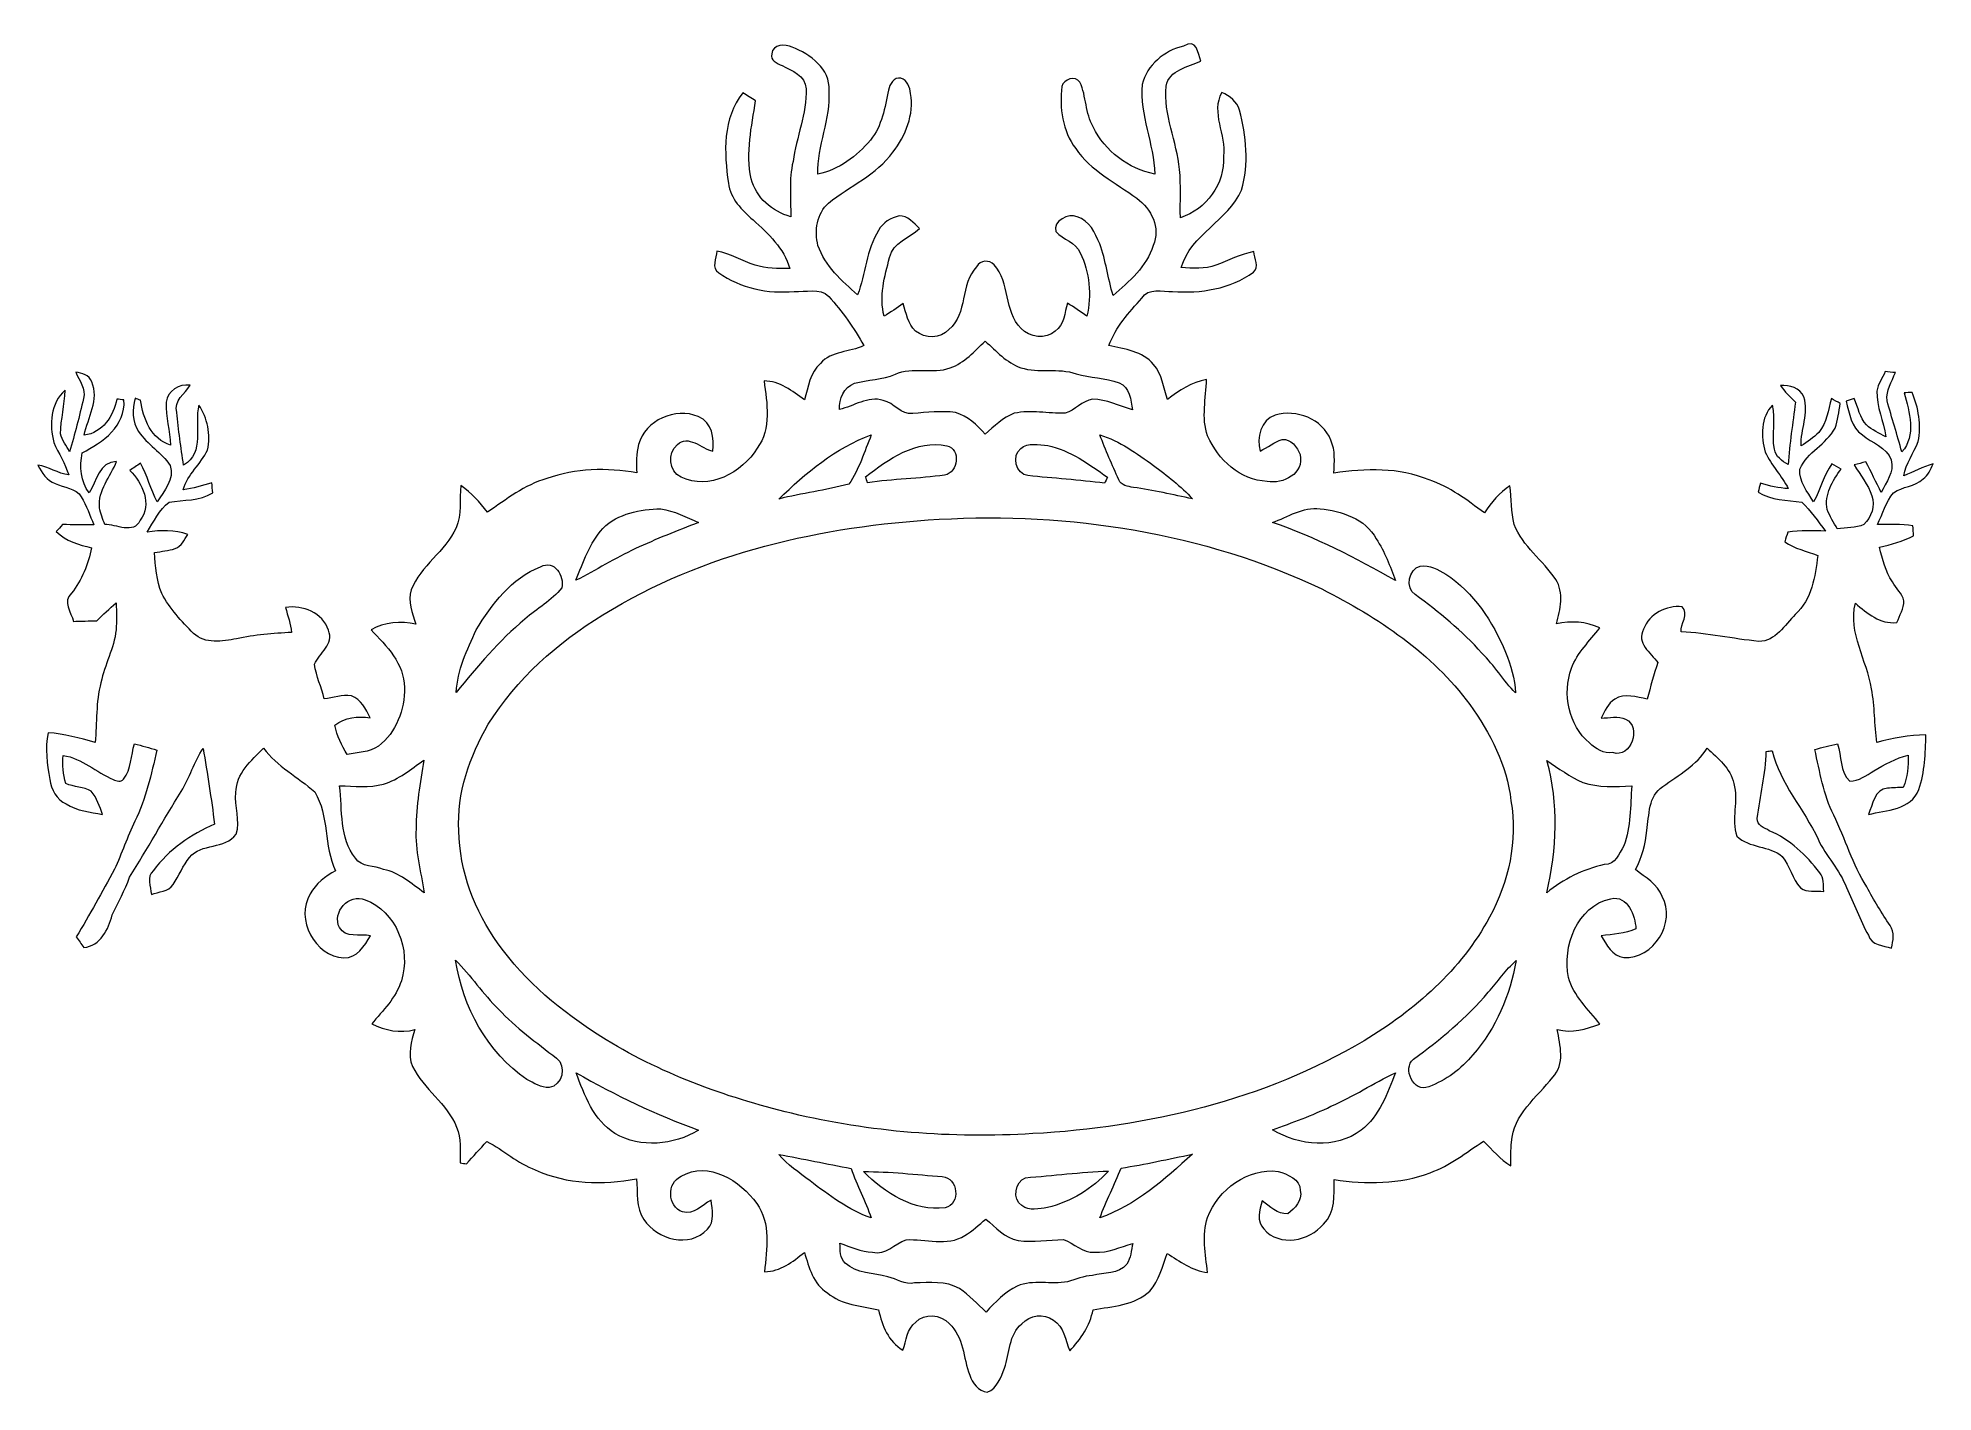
# Model space of a CAD drawing. Header units: centimetres. Extents: x -16.3 to 16.3, y -11.6 to 11.7.
import ezdxf

# ---------------------------------------------------------------- set-up
doc = ezdxf.new("R2010")
doc.units = ezdxf.units.CM
doc.header["$MEASUREMENT"] = 0
doc.layers.add('Layer 1', color=7, linetype='Continuous')

msp = doc.modelspace()

# ---------------------------------------------------------------- linework, layer by layer
at = {"layer": 'Layer 1', "color": 250, "lineweight": 9}
for points, knots in [([(-3.66589, 11.39524), (-3.65002, 11.55928), (-3.43447, 11.56704), (-3.31594, 11.50707), (-3.31594, 11.50707), (-3.00867, 11.38783), (-2.65871, 11.13383), (-2.68341, 10.76376), (-2.68341, 10.76376), (-2.64778, 10.2734), (-2.89225, 9.81549), (-2.87532, 9.32619), (-2.87532, 9.32619), (-2.51513, 9.40698), (-2.20434, 9.63381), (-1.97186, 9.91463), (-1.97186, 9.91463), (-1.7743, 10.15522), (-1.72738, 10.4759), (-1.66423, 10.77117), (-1.66423, 10.77117), (-1.64307, 10.8703), (-1.57322, 11.0033), (-1.45116, 10.97472), (-1.45116, 10.97472), (-1.34179, 10.94156), (-1.29488, 10.81915), (-1.2857, 10.71437), (-1.2857, 10.71437), (-1.22185, 10.35242), (-1.36861, 9.98871), (-1.58839, 9.70614), (-1.58839, 9.70614), (-1.8692, 9.31632), (-2.32746, 9.12686), (-2.69152, 8.83336), (-2.69152, 8.83336), (-2.89084, 8.65168), (-2.93741, 8.35817), (-2.87391, 8.10488), (-2.87391, 8.10488), (-2.75502, 7.75034), (-2.46398, 7.49916), (-2.19375, 7.25645), (-2.19375, 7.25645), (-2.05546, 7.62051), (-2.04488, 8.02832), (-1.83427, 8.36487), (-1.83427, 8.36487), (-1.76231, 8.49575), (-1.62366, 8.58148), (-1.48079, 8.61358), (-1.48079, 8.61358), (-1.33121, 8.61781), (-1.22891, 8.48905), (-1.12942, 8.39592), (-1.12942, 8.39592), (-1.30511, 8.23188), (-1.58556, 8.16167), (-1.64483, 7.89709), (-1.64483, 7.89709), (-1.73444, 7.57536), (-1.82475, 7.22505), (-1.73867, 6.89167), (-1.73867, 6.89167), (-1.62578, 6.95764), (-1.52171, 7.03667), (-1.4127, 7.10828), (-1.4127, 7.10828), (-1.36155, 6.94706), (-1.33192, 6.75727), (-1.19821, 6.63803), (-1.19821, 6.63803), (-1.03841, 6.49939), (-0.77276, 6.50362), (-0.62707, 6.66378), (-0.62707, 6.66378), (-0.29898, 6.93577), (-0.44292, 7.44271), (-0.15223, 7.74081), (-0.15223, 7.74081), (-0.09296, 7.85864), (0.06402, 7.86146), (0.1494, 7.77468), (0.1494, 7.77468), (0.42351, 7.46494), (0.31485, 6.98128), (0.60907, 6.68283), (0.60907, 6.68283), (0.75476, 6.52337), (1.03028, 6.48633), (1.19715, 6.63732), (1.19715, 6.63732), (1.35449, 6.74457), (1.35449, 6.95376), (1.40634, 7.11534), (1.40634, 7.11534), (1.52135, 7.0469), (1.62754, 6.9654), (1.73901, 6.89238), (1.73901, 6.89238), (1.82227, 7.25257), (1.78593, 7.64627), (1.6233, 7.97929), (1.6233, 7.97929), (1.55275, 8.16661), (1.32873, 8.20224), (1.20597, 8.3423), (1.20597, 8.3423), (1.15517, 8.53385), (1.41904, 8.6598), (1.57462, 8.59876), (1.57462, 8.59876), (1.78346, 8.53421), (1.88012, 8.31831), (1.95844, 8.13345), (1.95844, 8.13345), (2.06639, 7.84735), (2.09885, 7.53937), (2.18951, 7.24798), (2.18951, 7.24798), (2.46821, 7.48469), (2.76242, 7.74434), (2.87461, 8.10558), (2.87461, 8.10558), (3.01113, 8.40333), (2.84286, 8.73741), (2.59556, 8.9145), (2.59556, 8.9145), (2.23431, 9.18438), (1.80428, 9.38334), (1.54675, 9.77068), (1.54675, 9.77068), (1.3178, 10.0695), (1.26841, 10.46708), (1.30827, 10.8322), (1.30827, 10.8322), (1.3439, 10.95532), (1.54322, 11.03434), (1.62083, 10.90487), (1.62083, 10.90487), (1.73231, 10.66252), (1.71079, 10.3743), (1.84661, 10.13899), (1.84661, 10.13899), (2.05087, 9.72554), (2.44986, 9.41933), (2.90247, 9.32971), (2.90247, 9.32971), (2.89119, 9.85077), (2.64142, 10.34008), (2.68763, 10.86572), (2.68763, 10.86572), (2.76666, 11.19768), (3.06758, 11.45309), (3.39531, 11.52576), (3.39531, 11.52576), (3.62955, 11.66652), (3.64507, 11.4037), (3.69199, 11.26612), (3.69199, 11.26612), (3.47221, 11.16946), (3.15401, 11.11725), (3.09756, 10.83926), (3.09756, 10.83926), (3.04923, 10.34925), (3.28312, 9.88958), (3.32969, 9.40839), (3.32969, 9.40839), (3.35262, 9.13357), (3.3378, 8.8577), (3.34274, 8.58219), (3.34274, 8.58219), (3.79147, 8.72259), (4.10509, 9.16426), (4.08322, 9.63629), (4.08322, 9.63629), (4.13191, 10.00317), (3.85533, 10.38559), (4.05359, 10.73131), (4.05359, 10.73131), (4.18694, 10.67028), (4.31535, 10.57503), (4.35733, 10.42686), (4.35733, 10.42686), (4.47445, 9.98554), (4.52314, 9.50082), (4.39226, 9.05632), (4.39226, 9.05632), (4.1626, 8.5268), (3.52442, 8.30173), (3.35791, 7.72776), (3.35791, 7.72776), (3.55617, 7.71435), (3.76043, 7.69636), (3.95199, 7.7648), (3.95199, 7.7648), (4.16718, 7.84841), (4.37356, 7.95671), (4.60251, 8.00116), (4.60251, 8.00116), (4.60921, 7.88686), (4.70658, 7.73199), (4.59546, 7.65015), (4.59546, 7.65015), (4.20034, 7.35628), (3.68988, 7.27902), (3.20939, 7.31748), (3.20939, 7.31748), (3.03724, 7.30407), (2.79417, 7.38909), (2.68058, 7.20141), (2.68058, 7.20141), (2.46468, 6.95482), (2.22902, 6.70576), (2.11825, 6.39038), (2.11825, 6.39038), (2.38424, 6.32159), (2.69786, 6.29654), (2.88096, 6.06229), (2.88096, 6.06229), (3.03583, 5.89931), (3.05135, 5.66366), (3.12261, 5.46045), (3.12261, 5.46045), (3.31875, 5.62273), (3.53818, 5.75855), (3.79077, 5.80759), (3.79077, 5.80759), (3.78548, 5.4848), (3.69799, 5.15072), (3.80982, 4.83744), (3.80982, 4.83744), (3.99009, 4.43352), (4.36862, 4.07051), (4.83217, 4.05852), (4.83217, 4.05852), (5.10099, 4.00242), (5.47493, 4.19469), (5.39485, 4.51713), (5.39485, 4.51713), (5.34969, 4.64201), (5.23786, 4.79406), (5.09005, 4.77783), (5.09005, 4.77783), (4.95423, 4.73231), (4.83852, 4.64272), (4.71258, 4.57675), (4.71258, 4.57675), (4.65119, 4.80992), (4.71611, 5.11015), (4.97116, 5.19339), (4.97116, 5.19339), (5.32676, 5.30312), (5.78467, 5.13096), (5.92261, 4.76584), (5.92261, 4.76584), (6.00586, 4.59051), (5.98293, 4.39013), (5.97658, 4.20174), (5.97658, 4.20174), (6.52092, 4.28006), (7.09101, 4.29982), (7.60853, 4.08215), (7.60853, 4.08215), (7.96731, 3.97103), (8.25658, 3.7322), (8.55891, 3.52053), (8.55891, 3.52053), (8.67851, 3.69727), (8.81503, 3.86555), (8.99636, 3.98232), (8.99636, 3.98232), (9.02246, 3.76148), (9.01823, 3.53746), (9.06797, 3.31945), (9.06797, 3.31945), (9.21367, 2.94233), (9.56186, 2.70561), (9.78058, 2.37647), (9.78058, 2.37647), (9.92804, 2.14999), (9.86031, 1.86036), (9.79187, 1.61588), (9.79187, 1.61588), (10.04305, 1.66704), (10.30093, 1.65645), (10.53482, 1.54462), (10.53482, 1.54462), (10.36831, 1.31743), (10.14853, 1.1234), (10.05081, 0.85212), (10.05081, 0.85212), (9.8903, 0.41644), (10.00036, -0.12437), (10.36055, -0.42953), (10.36055, -0.42953), (10.46568, -0.5343), (10.60397, -0.61403), (10.75989, -0.59568), (10.75989, -0.59568), (11.07528, -0.70116), (11.2619, -0.15118), (10.97967, -0.02136), (10.97967, -0.02136), (10.84879, 0.04249), (10.70027, -0.0016), (10.56199, -0.00125), (10.56199, -0.00125), (10.62161, 0.11693), (10.67382, 0.25169), (10.79482, 0.32119), (10.79482, 0.32119), (10.96204, 0.43584), (11.16947, 0.35153), (11.35115, 0.32472), (11.35115, 0.32472), (11.40548, 0.53532), (11.46263, 0.74523), (11.53318, 0.95125), (11.53318, 0.95125), (11.40371, 1.1167), (11.16136, 1.28674), (11.28836, 1.52204), (11.28836, 1.52204), (11.38607, 1.78522), (11.67959, 1.93797), (11.95228, 1.90622), (11.95228, 1.90622), (12.07187, 1.78804), (11.91771, 1.60953), (11.93253, 1.47477), (11.93253, 1.47477), (12.38091, 1.4596), (12.81941, 1.35447), (13.26497, 1.31391), (13.26497, 1.31391), (13.55072, 1.30932), (13.7137, 1.59577), (13.8908, 1.77675), (13.8908, 1.77675), (14.17267, 2.03569), (14.23687, 2.42516), (14.27462, 2.78534), (14.27462, 2.78534), (14.08624, 2.86507), (13.87916, 2.89964), (13.70912, 3.02241), (13.70912, 3.02241), (13.72676, 3.07815), (13.74545, 3.13353), (13.7645, 3.18892), (13.7645, 3.18892), (13.97829, 3.21079), (14.19383, 3.21926), (14.40832, 3.20232), (14.40832, 3.20232), (14.27956, 3.37342), (14.15785, 3.55687), (14.00051, 3.70009), (14.00051, 3.70009), (13.74581, 3.74137), (13.47734, 3.72514), (13.25156, 3.87578), (13.25156, 3.87578), (13.26567, 3.92622), (13.28049, 3.97597), (13.29531, 4.02571), (13.29531, 4.02571), (13.44982, 3.97561), (13.60787, 3.94457), (13.7705, 3.93363), (13.7705, 3.93363), (13.65585, 4.15271), (13.48052, 4.33404), (13.37574, 4.5584), (13.37574, 4.5584), (13.29742, 4.82299), (13.29213, 5.15989), (13.50204, 5.36803), (13.50204, 5.36803), (13.55813, 5.11861), (13.48616, 4.86144), (13.53096, 4.61167), (13.53096, 4.61167), (13.55072, 4.48291), (13.66502, 4.40918), (13.76697, 4.34568), (13.76697, 4.34568), (13.79096, 4.7041), (13.84811, 5.05863), (13.89256, 5.41495), (13.89256, 5.41495), (13.80225, 5.50808), (13.70806, 5.59733), (13.63609, 5.70564), (13.63609, 5.70564), (13.79026, 5.71234), (13.97511, 5.66366), (14.03861, 5.50596), (14.03861, 5.50596), (14.12539, 5.22586), (13.98181, 4.94998), (13.98922, 4.66812), (13.98922, 4.66812), (14.09788, 4.73585), (14.20512, 4.80816), (14.29614, 4.89919), (14.29614, 4.89919), (14.42808, 5.06534), (14.45842, 5.27983), (14.50957, 5.47915), (14.50957, 5.47915), (14.56002, 5.45128), (14.61011, 5.42306), (14.66091, 5.39484), (14.66091, 5.39484), (14.64045, 5.25267), (14.62105, 5.10803), (14.57166, 4.9722), (14.57166, 4.9722), (14.42526, 4.69281), (14.09576, 4.56299), (13.96876, 4.26948), (13.96876, 4.26948), (13.95183, 4.05076), (14.09717, 3.87966), (14.20547, 3.7075), (14.20547, 3.7075), (14.32295, 3.91811), (14.37657, 4.16082), (14.51768, 4.35838), (14.51768, 4.35838), (14.56954, 4.32874), (14.62246, 4.29911), (14.67502, 4.26912), (14.67502, 4.26912), (14.53038, 4.06875), (14.38645, 3.83344), (14.43584, 3.5738), (14.43584, 3.5738), (14.48417, 3.4595), (14.5519, 3.35225), (14.61117, 3.24219), (14.61117, 3.24219), (14.76004, 3.27359), (14.92902, 3.24995), (15.06872, 3.31768), (15.06872, 3.31768), (15.18937, 3.44362), (15.27157, 3.63977), (15.20242, 3.81122), (15.20242, 3.81122), (15.13963, 4.00666), (15.00734, 4.16717), (14.90221, 4.34003), (14.90221, 4.34003), (14.96783, 4.35838), (15.03415, 4.37672), (15.10082, 4.39436), (15.10082, 4.39436), (15.19255, 4.22009), (15.2758, 4.04123), (15.36541, 3.86555), (15.36541, 3.86555), (15.44549, 4.04229), (15.59718, 4.21903), (15.53333, 4.42541), (15.53333, 4.42541), (15.46031, 4.64766), (15.20172, 4.7168), (15.04297, 4.85791), (15.04297, 4.85791), (14.84753, 4.98632), (14.81613, 5.22762), (14.76322, 5.43541), (14.76322, 5.43541), (14.80872, 5.44987), (14.85494, 5.46363), (14.90151, 5.47739), (14.90151, 5.47739), (14.96818, 5.32816), (14.99781, 5.15142), (15.11035, 5.02583), (15.11035, 5.02583), (15.20842, 4.94152), (15.32837, 4.88649), (15.44126, 4.82369), (15.44126, 4.82369), (15.40986, 5.08969), (15.27792, 5.33698), (15.29132, 5.60862), (15.29132, 5.60862), (15.30967, 5.72892), (15.38481, 5.83052), (15.43067, 5.94094), (15.43067, 5.94094), (15.48888, 5.93565), (15.54744, 5.93), (15.60671, 5.92436), (15.60671, 5.92436), (15.54215, 5.76949), (15.44761, 5.61815), (15.46419, 5.44211), (15.46419, 5.44211), (15.54532, 5.14825), (15.63775, 4.85721), (15.71854, 4.56334), (15.71854, 4.56334), (15.97042, 4.84591), (15.84307, 5.25055), (15.75911, 5.57617), (15.75911, 5.57617), (15.79227, 5.57828), (15.8593, 5.58252), (15.89281, 5.58463), (15.89281, 5.58463), (16.00535, 5.32005), (16.05191, 5.02548), (15.9997, 4.74078), (15.9997, 4.74078), (15.9168, 4.54464), (15.79121, 4.36649), (15.74958, 4.15377), (15.74958, 4.15377), (15.91786, 4.22115), (16.07943, 4.30722), (16.25406, 4.35908), (16.25406, 4.35908), (16.21172, 4.26454), (16.17468, 4.16047), (16.0819, 4.1012), (16.0819, 4.1012), (15.93902, 3.96891), (15.73089, 3.96962), (15.57531, 3.86414), (15.57531, 3.86414), (15.44231, 3.7068), (15.38552, 3.50113), (15.30085, 3.31592), (15.30085, 3.31592), (15.50299, 3.3138), (15.70549, 3.32721), (15.90692, 3.29757), (15.90692, 3.29757), (15.91045, 3.23937), (15.91398, 3.18116), (15.91821, 3.1226), (15.91821, 3.1226), (15.733, 3.03087), (15.53509, 2.9769), (15.33577, 2.92786), (15.33577, 2.92786), (15.38622, 2.72255), (15.4342, 2.50947), (15.55732, 2.33308), (15.55732, 2.33308), (15.61976, 2.22513), (15.71677, 2.1327), (15.75487, 2.01135), (15.75487, 2.01135), (15.74888, 1.87835), (15.68291, 1.7577), (15.63281, 1.63705), (15.63281, 1.63705), (15.33366, 1.60318), (15.12975, 1.79792), (14.9202, 1.96725), (14.9202, 1.96725), (14.79673, 1.45149), (15.12023, 0.99147), (15.19678, 0.49828), (15.19678, 0.49828), (15.26134, 0.1963), (15.24088, -0.11555), (15.29062, -0.41929), (15.29062, -0.41929), (15.56473, -0.34662), (15.84519, -0.29758), (16.12952, -0.29088), (16.12952, -0.29088), (16.12459, -0.60521), (16.11189, -0.92553), (16.00993, -1.22645), (16.00993, -1.22645), (15.86706, -1.57994), (15.45925, -1.58135), (15.14492, -1.65649), (15.14492, -1.65649), (15.21654, -1.49245), (15.25217, -1.21304), (15.47301, -1.20599), (15.47301, -1.20599), (15.55979, -1.19717), (15.65363, -1.19681), (15.74288, -1.19188), (15.74288, -1.19188), (15.81238, -1.01655), (15.83178, -0.8264), (15.82614, -0.63943), (15.82614, -0.63943), (15.61447, -0.69129), (15.42044, -0.7943), (15.23735, -0.91001), (15.23735, -0.91001), (15.10964, -0.98479), (14.97947, -1.08251), (14.82495, -1.08463), (14.82495, -1.08463), (14.64539, -0.92341), (14.6916, -0.65389), (14.6147, -0.44258), (14.6147, -0.44258), (14.48417, -0.47397), (14.35435, -0.50608), (14.22558, -0.54065), (14.22558, -0.54065), (14.30954, -0.92271), (14.37622, -1.31501), (14.54979, -1.66918), (14.54979, -1.66918), (14.75228, -2.07312), (14.86729, -2.51798), (15.11882, -2.89792), (15.11882, -2.89792), (15.23276, -3.1304), (15.37705, -3.34418), (15.51534, -3.56255), (15.51534, -3.56255), (15.59542, -3.67826), (15.57143, -3.82079), (15.53968, -3.94814), (15.53968, -3.94814), (15.40104, -3.90545), (15.19854, -3.90157), (15.14422, -3.72941), (15.14422, -3.72941), (14.99922, -3.46589), (14.89657, -3.1812), (14.7671, -2.91027), (14.7671, -2.91027), (14.65562, -2.60617), (14.41432, -2.37475), (14.28167, -2.08124), (14.28167, -2.08124), (14.03826, -1.56265), (13.63115, -1.12943), (13.49181, -0.56217), (13.49181, -0.56217), (13.45864, -0.5657), (13.42584, -0.56958), (13.39303, -0.57381), (13.39303, -0.57381), (13.38315, -0.96328), (13.28296, -1.34111), (13.23745, -1.72598), (13.23745, -1.72598), (13.22475, -1.84417), (13.36339, -1.88439), (13.44453, -1.93448), (13.44453, -1.93448), (13.79484, -2.08582), (14.082, -2.35288), (14.30884, -2.65591), (14.30884, -2.65591), (14.38186, -2.74587), (14.37516, -2.86617), (14.37763, -2.97518), (14.37763, -2.97518), (14.24499, -2.96212), (14.09012, -3.00199), (13.97934, -2.91379), (13.97934, -2.91379), (13.83894, -2.75787), (13.79131, -2.54161), (13.66608, -2.3751), (13.66608, -2.3751), (13.44242, -2.18989), (13.09952, -2.2347), (12.88891, -2.02831), (12.88891, -2.02831), (12.78625, -1.73869), (12.92066, -1.41943), (12.83529, -1.1252), (12.83529, -1.1252), (12.78025, -0.86309), (12.55977, -0.69481), (12.37914, -0.51807), (12.37914, -0.51807), (12.19711, -0.81229), (11.88914, -0.97739), (11.61997, -1.17706), (11.61997, -1.17706), (11.36456, -1.33264), (11.38749, -1.67343), (11.34339, -1.92919), (11.34339, -1.92919), (11.32434, -2.16449), (11.25872, -2.3938), (11.1483, -2.60264), (11.1483, -2.60264), (11.31905, -2.73741), (11.52507, -2.84888), (11.60868, -3.06267), (11.60868, -3.06267), (11.84821, -3.50893), (11.45945, -4.14251), (10.94722, -4.11253), (10.94722, -4.11253), (10.75072, -4.08149), (10.6523, -3.89099), (10.56093, -3.73718), (10.56093, -3.73718), (10.76272, -3.71212), (10.96803, -3.70049), (11.15783, -3.61794), (11.15783, -3.61794), (11.13737, -3.39463), (11.02589, -3.03762), (10.72497, -3.10147), (10.72497, -3.10147), (10.14536, -3.22988), (9.88924, -3.92168), (10.00213, -4.45402), (10.00213, -4.45402), (10.08503, -4.77434), (10.34397, -5.00012), (10.54047, -5.25236), (10.54047, -5.25236), (10.30657, -5.33667), (10.0554, -5.41605), (9.80704, -5.34302), (9.80704, -5.34302), (9.85396, -5.61466), (9.94604, -5.94133), (9.72978, -6.16323), (9.72978, -6.16323), (9.4652, -6.50542), (9.04892, -6.80846), (9.02176, -7.2773), (9.02176, -7.2773), (9.00835, -7.41206), (9.01153, -7.54894), (9.01047, -7.6844), (9.01047, -7.6844), (8.82632, -7.57681), (8.69685, -7.40536), (8.54304, -7.26284), (8.54304, -7.26284), (8.24424, -7.45122), (7.96836, -7.6837), (7.63005, -7.80153), (7.63005, -7.80153), (7.10476, -8.00261), (6.52797, -8.00014), (5.9787, -7.92077), (5.9787, -7.92077), (5.98152, -8.18218), (6.00516, -8.48909), (5.79631, -8.68383), (5.79631, -8.68383), (5.55924, -8.97452), (5.04031, -9.08141), (4.77537, -8.76637), (4.77537, -8.76637), (4.64837, -8.64043), (4.69282, -8.43865), (4.74433, -8.2873), (4.74433, -8.2873), (4.87944, -8.37832), (5.00256, -8.51696), (5.18354, -8.50638), (5.18354, -8.50638), (5.30842, -8.41324), (5.43824, -8.28307), (5.40014, -8.10739), (5.40014, -8.10739), (5.40861, -7.90701), (5.17295, -7.83116), (5.02091, -7.7786), (5.02091, -7.7786), (4.49985, -7.71404), (3.99432, -8.09187), (3.81017, -8.56775), (3.81017, -8.56775), (3.70575, -8.87467), (3.77384, -9.20029), (3.80806, -9.51391), (3.80806, -9.51391), (3.54629, -9.4804), (3.33039, -9.32482), (3.1152, -9.18583), (3.1152, -9.18583), (3.03477, -9.40984), (2.98079, -9.65079), (2.8171, -9.83318), (2.8171, -9.83318), (2.55499, -10.08153), (2.17963, -10.09423), (1.84414, -10.15315), (1.84414, -10.15315), (1.79475, -10.42796), (1.63142, -10.65762), (1.44444, -10.85764), (1.44444, -10.85764), (1.36507, -10.67949), (1.3499, -10.43996), (1.16363, -10.332), (1.16363, -10.332), (1.00241, -10.20606), (0.75794, -10.24452), (0.62529, -10.39304), (0.62529, -10.39304), (0.39705, -10.57895), (0.4161, -10.89821), (0.32649, -11.15539), (0.32649, -11.15539), (0.26581, -11.31061), (0.20126, -11.5004), (0.03086, -11.56602), (0.03086, -11.56602), (-0.11801, -11.54768), (-0.22808, -11.41009), (-0.27147, -11.27427), (-0.27147, -11.27427), (-0.38259, -10.97759), (-0.37377, -10.61987), (-0.62283, -10.38986), (-0.62283, -10.38986), (-0.76783, -10.23781), (-1.04758, -10.19971), (-1.19751, -10.36799), (-1.19751, -10.36799), (-1.35097, -10.47841), (-1.35591, -10.68514), (-1.41553, -10.846), (-1.41553, -10.846), (-1.67094, -10.69889), (-1.77395, -10.42584), (-1.83392, -10.15562), (-1.83392, -10.15562), (-2.13272, -10.08541), (-2.46645, -10.0713), (-2.71128, -9.86493), (-2.71128, -9.86493), (-2.95434, -9.71676), (-3.02737, -9.4229), (-3.10709, -9.16854), (-3.10709, -9.16854), (-3.30536, -9.33223), (-3.51879, -9.49451), (-3.78937, -9.50298), (-3.78937, -9.50298), (-3.75338, -9.10822), (-3.67613, -8.67219), (-3.92483, -8.32858), (-3.92483, -8.32858), (-4.19929, -7.94052), (-4.75774, -7.58844), (-5.22094, -7.86362), (-5.22094, -7.86362), (-5.47247, -7.97227), (-5.45448, -8.38325), (-5.19836, -8.47498), (-5.19836, -8.47498), (-5.00116, -8.53319), (-4.86393, -8.35538), (-4.708, -8.27143), (-4.708, -8.27143), (-4.68966, -8.43794), (-4.63744, -8.63973), (-4.77115, -8.77202), (-4.77115, -8.77202), (-5.07806, -9.10681), (-5.63298, -8.94629), (-5.85806, -8.60374), (-5.85806, -8.60374), (-6.00375, -8.4009), (-5.96354, -8.13984), (-5.98611, -7.90489), (-5.98611, -7.90489), (-6.56467, -8.01955), (-7.17886, -8.00156), (-7.72178, -7.75355), (-7.72178, -7.75355), (-8.02799, -7.64278), (-8.26435, -7.40959), (-8.55328, -7.26848), (-8.55328, -7.26848), (-8.67252, -7.39125), (-8.78576, -7.52036), (-8.90076, -7.64772), (-8.90076, -7.64772), (-8.93781, -7.64348), (-8.97485, -7.63925), (-9.01154, -7.63502), (-9.01154, -7.63502), (-9.02141, -7.4297), (-8.98614, -7.2131), (-9.07116, -7.02048), (-9.07116, -7.02048), (-9.23873, -6.61514), (-9.63419, -6.36784), (-9.83033, -5.98014), (-9.83033, -5.98014), (-9.91641, -5.77235), (-9.84903, -5.54799), (-9.78659, -5.34514), (-9.78659, -5.34514), (-10.04024, -5.41852), (-10.29741, -5.3596), (-10.52848, -5.24848), (-10.52848, -5.24848), (-10.33763, -5.01988), (-10.11044, -4.8001), (-10.01942, -4.50869), (-10.01942, -4.50869), (-9.84762, -3.98765), (-10.10797, -3.30996), (-10.64208, -3.12123), (-10.64208, -3.12123), (-10.91971, -3.00093), (-11.21393, -3.33607), (-11.08164, -3.59641), (-11.08164, -3.59641), (-10.98215, -3.78656), (-10.72533, -3.69483), (-10.55106, -3.73718), (-10.55106, -3.73718), (-10.64843, -3.9125), (-10.78142, -4.121), (-11.00685, -4.11606), (-11.00685, -4.11606), (-11.50673, -4.09101), (-11.84611, -3.44684), (-11.58258, -3.01998), (-11.58258, -3.01998), (-11.48804, -2.84253), (-11.3247, -2.71377), (-11.14937, -2.62169), (-11.14937, -2.62169), (-11.3568, -2.19589), (-11.25414, -1.67449), (-11.50603, -1.27055), (-11.50603, -1.27055), (-11.78896, -1.00984), (-12.15302, -0.83733), (-12.38233, -0.51631), (-12.38233, -0.51631), (-12.59364, -0.72903), (-12.85364, -0.95375), (-12.85646, -1.27936), (-12.85646, -1.27936), (-12.89174, -1.51468), (-12.77144, -1.76408), (-12.85576, -1.99269), (-12.85576, -1.99269), (-13.04026, -2.25763), (-13.45548, -2.14333), (-13.65198, -2.39239), (-13.65198, -2.39239), (-13.76804, -2.5335), (-13.83154, -2.70812), (-13.9349, -2.85735), (-13.9349, -2.85735), (-14.01498, -2.98117), (-14.18714, -2.98012), (-14.30814, -3.02809), (-14.30814, -3.02809), (-14.31767, -2.89122), (-14.39881, -2.72576), (-14.27392, -2.61958), (-14.27392, -2.61958), (-14.00969, -2.25551), (-13.62904, -2.00363), (-13.22335, -1.82159), (-13.22335, -1.82159), (-13.27979, -1.38732), (-13.34612, -0.95446), (-13.41879, -0.52336), (-13.41879, -0.52336), (-13.57542, -0.75267), (-13.64915, -1.02678), (-13.79732, -1.26173), (-13.79732, -1.26173), (-14.09894, -1.74786), (-14.37729, -2.2474), (-14.68068, -2.73176), (-14.68068, -2.73176), (-14.76569, -2.95472), (-14.86941, -3.16815), (-14.97948, -3.37981), (-14.97948, -3.37981), (-15.04298, -3.62887), (-15.18091, -3.90651), (-15.46808, -3.93967), (-15.46808, -3.93967), (-15.51041, -3.87829), (-15.55274, -3.81726), (-15.59578, -3.75658), (-15.59578, -3.75658), (-15.3633, -3.37734), (-15.15904, -2.98259), (-14.9375, -2.59735), (-14.9375, -2.59735), (-14.81438, -2.32536), (-14.72266, -2.04032), (-14.5886, -1.77326), (-14.5886, -1.77326), (-14.40198, -1.38662), (-14.30744, -0.9668), (-14.21395, -0.55053), (-14.21395, -0.55053), (-14.34095, -0.51243), (-14.46866, -0.47821), (-14.59671, -0.44399), (-14.59671, -0.44399), (-14.65986, -0.64084), (-14.64716, -0.88143), (-14.78792, -1.04794), (-14.78792, -1.04794), (-14.82637, -1.11215), (-14.9061, -1.07475), (-14.96149, -1.05817), (-14.96149, -1.05817), (-15.25288, -0.93011), (-15.49665, -0.69093), (-15.82121, -0.64367), (-15.82121, -0.64367), (-15.83496, -0.80558), (-15.81909, -0.96786), (-15.77464, -1.1245), (-15.77464, -1.1245), (-15.63564, -1.1887), (-15.46984, -1.17953), (-15.3379, -1.25855), (-15.3379, -1.25855), (-15.24336, -1.37286), (-15.19185, -1.51715), (-15.14634, -1.65755), (-15.14634, -1.65755), (-15.35766, -1.61275), (-15.58414, -1.59758), (-15.76899, -1.47517), (-15.76899, -1.47517), (-15.93692, -1.40285), (-16.02441, -1.22645), (-16.04875, -1.05465), (-16.04875, -1.05465), (-16.09849, -0.79288), (-16.13271, -0.51878), (-16.07909, -0.2549), (-16.07909, -0.2549), (-15.80286, -0.27077), (-15.53687, -0.34838), (-15.27193, -0.4207), (-15.27193, -0.4207), (-15.23771, -0.07921), (-15.26488, 0.27145), (-15.1728, 0.60482), (-15.1728, 0.60482), (-15.11177, 0.91456), (-14.94385, 1.19361), (-14.91316, 1.5104), (-14.91316, 1.5104), (-14.8994, 1.66457), (-14.90504, 1.81838), (-14.91316, 1.97184), (-14.91316, 1.97184), (-15.02851, 1.87588), (-15.13576, 1.7704), (-15.24583, 1.66774), (-15.24583, 1.66774), (-15.34531, 1.66492), (-15.54428, 1.65927), (-15.64411, 1.65681), (-15.64411, 1.65681), (-15.6808, 1.80885), (-15.83285, 2.00147), (-15.67904, 2.13835), (-15.67904, 2.13835), (-15.49418, 2.3613), (-15.39293, 2.63929), (-15.33261, 2.9194), (-15.33261, 2.9194), (-15.55027, 2.96702), (-15.77676, 3.03334), (-15.93798, 3.19597), (-15.93798, 3.19597), (-15.90305, 3.2369), (-15.86813, 3.27676), (-15.83285, 3.31698), (-15.83285, 3.31698), (-15.65364, 3.31627), (-15.47443, 3.30816), (-15.29521, 3.31133), (-15.29521, 3.31133), (-15.35801, 3.47573), (-15.42574, 3.63906), (-15.51041, 3.79323), (-15.51041, 3.79323), (-15.5979, 3.95198), (-15.81274, 3.94563), (-15.95597, 4.02359), (-15.95597, 4.02359), (-16.10166, 4.07157), (-16.18915, 4.20457), (-16.25406, 4.33509), (-16.25406, 4.33509), (-16.06674, 4.31463), (-15.91187, 4.19292), (-15.7256, 4.16823), (-15.7256, 4.16823), (-15.78628, 4.36508), (-15.89882, 4.539), (-15.98172, 4.72527), (-15.98172, 4.72527), (-16.05474, 5.02548), (-16.04275, 5.40507), (-15.78875, 5.62062), (-15.78875, 5.62062), (-15.7951, 5.36979), (-15.8586, 5.12496), (-15.86813, 4.87449), (-15.86813, 4.87449), (-15.83884, 4.76196), (-15.76723, 4.66529), (-15.71008, 4.5651), (-15.71008, 4.5651), (-15.62012, 4.86707), (-15.54286, 5.17293), (-15.47196, 5.47986), (-15.47196, 5.47986), (-15.42751, 5.65025), (-15.54286, 5.78607), (-15.6046, 5.93036), (-15.6046, 5.93036), (-15.49559, 5.91907), (-15.37177, 5.88414), (-15.3312, 5.76843), (-15.3312, 5.76843), (-15.19608, 5.45693), (-15.39681, 5.15248), (-15.46067, 4.8498), (-15.46067, 4.8498), (-15.14387, 4.89248), (-14.95443, 5.17647), (-14.90222, 5.47104), (-14.90222, 5.47104), (-14.86094, 5.4661), (-14.82002, 5.46081), (-14.77875, 5.45552), (-14.77875, 5.45552), (-14.74135, 5.01102), (-15.14458, 4.72668), (-15.49453, 4.54817), (-15.49453, 4.54817), (-15.54004, 4.30969), (-15.52487, 4.05887), (-15.37318, 3.86096), (-15.37318, 3.86096), (-15.23983, 4.05887), (-15.20773, 4.39718), (-14.90398, 4.40071), (-14.90398, 4.40071), (-15.01123, 4.14071), (-15.22678, 3.90329), (-15.19573, 3.6059), (-15.19573, 3.6059), (-15.18233, 3.50536), (-15.14034, 3.41187), (-15.10648, 3.31662), (-15.10648, 3.31662), (-14.9128, 3.3265), (-14.61188, 3.13953), (-14.50005, 3.39177), (-14.50005, 3.39177), (-14.28909, 3.65952), (-14.46019, 4.03735), (-14.67715, 4.24549), (-14.67715, 4.24549), (-14.61647, 4.28817), (-14.55509, 4.32945), (-14.49264, 4.36931), (-14.49264, 4.36931), (-14.38081, 4.15624), (-14.31873, 3.92129), (-14.20795, 3.7075), (-14.20795, 3.7075), (-14.08907, 3.88671), (-13.90915, 4.09662), (-13.98253, 4.33192), (-13.98253, 4.33192), (-14.13281, 4.55382), (-14.37482, 4.69528), (-14.53039, 4.91294), (-14.53039, 4.91294), (-14.6334, 5.08334), (-14.64152, 5.29571), (-14.58684, 5.48339), (-14.58684, 5.48339), (-14.56391, 5.47492), (-14.51769, 5.45869), (-14.49476, 5.45058), (-14.49476, 5.45058), (-14.45031, 5.13978), (-14.30814, 4.77712), (-13.97865, 4.68082), (-13.97865, 4.68082), (-13.99029, 4.92705), (-14.06084, 5.16765), (-14.05167, 5.41459), (-14.05167, 5.41459), (-14.03121, 5.60897), (-13.83401, 5.73668), (-13.6428, 5.70811), (-13.6428, 5.70811), (-13.73241, 5.55888), (-13.93067, 5.44564), (-13.87105, 5.24172), (-13.87105, 5.24172), (-13.84248, 4.93975), (-13.80296, 4.63778), (-13.75393, 4.33792), (-13.75393, 4.33792), (-13.38316, 4.55029), (-13.58177, 5.01912), (-13.49358, 5.36767), (-13.49358, 5.36767), (-13.34047, 5.14401), (-13.29144, 4.86179), (-13.34329, 4.5965), (-13.34329, 4.5965), (-13.45689, 4.35309), (-13.69184, 4.18305), (-13.76098, 3.91423), (-13.76098, 3.91423), (-13.59341, 3.93963), (-13.43043, 3.98479), (-13.26886, 4.03417), (-13.26886, 4.03417), (-13.26427, 3.97667), (-13.26004, 3.91882), (-13.25545, 3.86096), (-13.25545, 3.86096), (-13.48229, 3.71244), (-13.75252, 3.74948), (-14.00299, 3.7008), (-14.00299, 3.7008), (-14.17409, 3.57486), (-14.26722, 3.36566), (-14.38011, 3.18857), (-14.38011, 3.18857), (-14.14692, 3.22173), (-13.91021, 3.23019), (-13.68514, 3.148), (-13.68514, 3.148), (-13.73982, 3.05557), (-13.79203, 2.9448), (-13.89998, 2.90423), (-13.89998, 2.90423), (-14.01428, 2.86824), (-14.13493, 2.85942), (-14.2524, 2.83685), (-14.2524, 2.83685), (-14.24111, 2.60049), (-14.21536, 2.35813), (-14.13105, 2.13517), (-14.13105, 2.13517), (-13.98817, 1.8787), (-13.79414, 1.65257), (-13.58318, 1.44972), (-13.58318, 1.44972), (-13.3888, 1.26275), (-13.08718, 1.31285), (-12.84729, 1.358), (-12.84729, 1.358), (-12.53614, 1.42291), (-12.21934, 1.45219), (-11.90184, 1.46631), (-11.90184, 1.46631), (-11.92266, 1.612), (-11.9664, 1.75276), (-12.00556, 1.89422), (-12.00556, 1.89422), (-11.7124, 1.94397), (-11.36668, 1.80144), (-11.27037, 1.50617), (-11.27037, 1.50617), (-11.17124, 1.25887), (-11.42736, 1.11705), (-11.51061, 0.91985), (-11.51061, 0.91985), (-11.47992, 0.7163), (-11.39032, 0.5258), (-11.34481, 0.32507), (-11.34481, 0.32507), (-11.19064, 0.34906), (-11.03366, 0.40127), (-10.87703, 0.3801), (-10.87703, 0.3801), (-10.71828, 0.31131), (-10.62161, 0.15503), (-10.55459, 0.00263), (-10.55459, 0.00263), (-10.76837, 0.03226), (-10.98215, 0.00933), (-11.16136, -0.12684), (-11.16136, -0.12684), (-11.12503, -0.30781), (-11.03895, -0.4701), (-10.94934, -0.62884), (-10.94934, -0.62884), (-10.7719, -0.58616), (-10.56623, -0.60027), (-10.41418, -0.4835), (-10.41418, -0.4835), (-10.10515, -0.25349), (-9.96086, 0.14656), (-9.96404, 0.52227), (-9.96404, 0.52227), (-9.97286, 0.92973), (-10.27166, 1.23806), (-10.54012, 1.51181), (-10.54012, 1.51181), (-10.30729, 1.64552), (-10.03071, 1.66316), (-9.77213, 1.60636), (-9.77213, 1.60636), (-9.82786, 1.79474), (-9.91429, 2.00076), (-9.8515, 2.19691), (-9.8515, 2.19691), (-9.68781, 2.6146), (-9.26413, 2.8566), (-9.08139, 3.26336), (-9.08139, 3.26336), (-8.98226, 3.4909), (-9.02812, 3.7456), (-8.99707, 3.9862), (-8.99707, 3.9862), (-8.82068, 3.86167), (-8.67499, 3.70115), (-8.54446, 3.53006), (-8.54446, 3.53006), (-8.2192, 3.7456), (-7.90734, 3.99925), (-7.52493, 4.1072), (-7.52493, 4.1072), (-7.03175, 4.28359), (-6.49517, 4.29664), (-5.98329, 4.20492), (-5.98329, 4.20492), (-5.99211, 4.3672), (-5.99388, 4.53159), (-5.95084, 4.68999), (-5.95084, 4.68999), (-5.83548, 5.10696), (-5.31795, 5.33839), (-4.92602, 5.16977), (-4.92602, 5.16977), (-4.68648, 5.06217), (-4.65226, 4.80394), (-4.67766, 4.57392), (-4.67766, 4.57392), (-4.87204, 4.62507), (-5.10241, 4.86707), (-5.28585, 4.69034), (-5.28585, 4.69034), (-5.46189, 4.54817), (-5.43543, 4.22679), (-5.222, 4.1326), (-5.222, 4.1326), (-4.74504, 3.89447), (-4.17672, 4.20774), (-3.91637, 4.62683), (-3.91637, 4.62683), (-3.67295, 4.95881), (-3.74562, 5.4026), (-3.79889, 5.78184), (-3.79889, 5.78184), (-3.53078, 5.78254), (-3.31453, 5.60333), (-3.10427, 5.45975), (-3.10427, 5.45975), (-3.04254, 5.676), (-3.00726, 5.92189), (-2.83299, 6.08276), (-2.83299, 6.08276), (-2.64002, 6.29619), (-2.33204, 6.27149), (-2.08792, 6.38756), (-2.08792, 6.38756), (-2.25302, 6.6913), (-2.45869, 6.97317), (-2.68941, 7.22999), (-2.68941, 7.22999), (-2.84286, 7.3898), (-3.09157, 7.29949), (-3.28137, 7.31748), (-3.28137, 7.31748), (-3.73363, 7.27162), (-4.20176, 7.37392), (-4.575, 7.63745), (-4.575, 7.63745), (-4.70765, 7.71612), (-4.61698, 7.88757), (-4.60781, 8.00927), (-4.60781, 8.00927), (-4.37639, 7.96482), (-4.17213, 7.84559), (-3.9527, 7.76762), (-3.9527, 7.76762), (-3.76009, 7.71082), (-3.55724, 7.70165), (-3.35757, 7.71224), (-3.35757, 7.71224), (-3.45705, 8.05584), (-3.7241, 8.31407), (-3.98586, 8.54303), (-3.98586, 8.54303), (-4.18095, 8.70742), (-4.37498, 8.91133), (-4.41026, 9.17556), (-4.41026, 9.17556), (-4.4854, 9.69166), (-4.51186, 10.29034), (-4.16331, 10.72143), (-4.16331, 10.72143), (-4.08923, 10.67804), (-4.01585, 10.63359), (-3.94318, 10.58808), (-3.94318, 10.58808), (-4.01162, 10.14711), (-4.11428, 9.69555), (-4.02149, 9.24999), (-4.02149, 9.24999), (-3.93506, 8.92579), (-3.65708, 8.68837), (-3.34063, 8.59912), (-3.34063, 8.59912), (-3.33922, 8.91485), (-3.37379, 9.23447), (-3.30112, 9.54527), (-3.30112, 9.54527), (-3.24362, 9.96507), (-3.06688, 10.36759), (-3.07676, 10.79551), (-3.07676, 10.79551), (-3.09263, 11.01741), (-3.31523, 11.10913), (-3.49021, 11.19098), (-3.49021, 11.19098), (-3.57135, 11.23331), (-3.70717, 11.2767), (-3.66589, 11.39524), (-3.66589, 11.39524), (-3.66589, 11.39524), (-3.66589, 11.39524), (-3.66589, 11.39524)], [0, 0, 0, 0, 0.00273224, 0.00273224, 0.00273224, 0.00273224, 0.00546448, 0.00546448, 0.00546448, 0.00546448, 0.00819672, 0.00819672, 0.00819672, 0.00819672, 0.01092896, 0.01092896, 0.01092896, 0.01092896, 0.0136612, 0.0136612, 0.0136612, 0.0136612, 0.01639344, 0.01639344, 0.01639344, 0.01639344, 0.01912568, 0.01912568, 0.01912568, 0.01912568, 0.02185792, 0.02185792, 0.02185792, 0.02185792, 0.02459016, 0.02459016, 0.02459016, 0.02459016, 0.0273224, 0.0273224, 0.0273224, 0.0273224, 0.03005464, 0.03005464, 0.03005464, 0.03005464, 0.03278689, 0.03278689, 0.03278689, 0.03278689, 0.03551913, 0.03551913, 0.03551913, 0.03551913, 0.03825137, 0.03825137, 0.03825137, 0.03825137, 0.04098361, 0.04098361, 0.04098361, 0.04098361, 0.04371585, 0.04371585, 0.04371585, 0.04371585, 0.04644809, 0.04644809, 0.04644809, 0.04644809, 0.04918033, 0.04918033, 0.04918033, 0.04918033, 0.05191257, 0.05191257, 0.05191257, 0.05191257, 0.05464481, 0.05464481, 0.05464481, 0.05464481, 0.05737705, 0.05737705, 0.05737705, 0.05737705, 0.06010929, 0.06010929, 0.06010929, 0.06010929, 0.06284153, 0.06284153, 0.06284153, 0.06284153, 0.06557377, 0.06557377, 0.06557377, 0.06557377, 0.06830601, 0.06830601, 0.06830601, 0.06830601, 0.07103825, 0.07103825, 0.07103825, 0.07103825, 0.07377049, 0.07377049, 0.07377049, 0.07377049, 0.07650273, 0.07650273, 0.07650273, 0.07650273, 0.07923497, 0.07923497, 0.07923497, 0.07923497, 0.08196721, 0.08196721, 0.08196721, 0.08196721, 0.08469945, 0.08469945, 0.08469945, 0.08469945, 0.08743169, 0.08743169, 0.08743169, 0.08743169, 0.09016393, 0.09016393, 0.09016393, 0.09016393, 0.09289617, 0.09289617, 0.09289617, 0.09289617, 0.09562842, 0.09562842, 0.09562842, 0.09562842, 0.09836066, 0.09836066, 0.09836066, 0.09836066, 0.1010929, 0.1010929, 0.1010929, 0.1010929, 0.10382514, 0.10382514, 0.10382514, 0.10382514, 0.10655738, 0.10655738, 0.10655738, 0.10655738, 0.10928962, 0.10928962, 0.10928962, 0.10928962, 0.11202186, 0.11202186, 0.11202186, 0.11202186, 0.1147541, 0.1147541, 0.1147541, 0.1147541, 0.11748634, 0.11748634, 0.11748634, 0.11748634, 0.12021858, 0.12021858, 0.12021858, 0.12021858, 0.12295082, 0.12295082, 0.12295082, 0.12295082, 0.12568306, 0.12568306, 0.12568306, 0.12568306, 0.1284153, 0.1284153, 0.1284153, 0.1284153, 0.13114754, 0.13114754, 0.13114754, 0.13114754, 0.13387978, 0.13387978, 0.13387978, 0.13387978, 0.13661202, 0.13661202, 0.13661202, 0.13661202, 0.13934426, 0.13934426, 0.13934426, 0.13934426, 0.1420765, 0.1420765, 0.1420765, 0.1420765, 0.14480874, 0.14480874, 0.14480874, 0.14480874, 0.14754098, 0.14754098, 0.14754098, 0.14754098, 0.15027322, 0.15027322, 0.15027322, 0.15027322, 0.15300546, 0.15300546, 0.15300546, 0.15300546, 0.1557377, 0.1557377, 0.1557377, 0.1557377, 0.15846995, 0.15846995, 0.15846995, 0.15846995, 0.16120219, 0.16120219, 0.16120219, 0.16120219, 0.16393443, 0.16393443, 0.16393443, 0.16393443, 0.16666667, 0.16666667, 0.16666667, 0.16666667, 0.16939891, 0.16939891, 0.16939891, 0.16939891, 0.17213115, 0.17213115, 0.17213115, 0.17213115, 0.17486339, 0.17486339, 0.17486339, 0.17486339, 0.17759563, 0.17759563, 0.17759563, 0.17759563, 0.18032787, 0.18032787, 0.18032787, 0.18032787, 0.18306011, 0.18306011, 0.18306011, 0.18306011, 0.18579235, 0.18579235, 0.18579235, 0.18579235, 0.18852459, 0.18852459, 0.18852459, 0.18852459, 0.19125683, 0.19125683, 0.19125683, 0.19125683, 0.19398907, 0.19398907, 0.19398907, 0.19398907, 0.19672131, 0.19672131, 0.19672131, 0.19672131, 0.19945355, 0.19945355, 0.19945355, 0.19945355, 0.20218579, 0.20218579, 0.20218579, 0.20218579, 0.20491803, 0.20491803, 0.20491803, 0.20491803, 0.20765027, 0.20765027, 0.20765027, 0.20765027, 0.21038251, 0.21038251, 0.21038251, 0.21038251, 0.21311475, 0.21311475, 0.21311475, 0.21311475, 0.21584699, 0.21584699, 0.21584699, 0.21584699, 0.21857923, 0.21857923, 0.21857923, 0.21857923, 0.22131148, 0.22131148, 0.22131148, 0.22131148, 0.22404372, 0.22404372, 0.22404372, 0.22404372, 0.22677596, 0.22677596, 0.22677596, 0.22677596, 0.2295082, 0.2295082, 0.2295082, 0.2295082, 0.23224044, 0.23224044, 0.23224044, 0.23224044, 0.23497268, 0.23497268, 0.23497268, 0.23497268, 0.23770492, 0.23770492, 0.23770492, 0.23770492, 0.24043716, 0.24043716, 0.24043716, 0.24043716, 0.2431694, 0.2431694, 0.2431694, 0.2431694, 0.24590164, 0.24590164, 0.24590164, 0.24590164, 0.24863388, 0.24863388, 0.24863388, 0.24863388, 0.25136612, 0.25136612, 0.25136612, 0.25136612, 0.25409836, 0.25409836, 0.25409836, 0.25409836, 0.2568306, 0.2568306, 0.2568306, 0.2568306, 0.25956284, 0.25956284, 0.25956284, 0.25956284, 0.26229508, 0.26229508, 0.26229508, 0.26229508, 0.26502732, 0.26502732, 0.26502732, 0.26502732, 0.26775956, 0.26775956, 0.26775956, 0.26775956, 0.2704918, 0.2704918, 0.2704918, 0.2704918, 0.27322404, 0.27322404, 0.27322404, 0.27322404, 0.27595628, 0.27595628, 0.27595628, 0.27595628, 0.27868852, 0.27868852, 0.27868852, 0.27868852, 0.28142077, 0.28142077, 0.28142077, 0.28142077, 0.28415301, 0.28415301, 0.28415301, 0.28415301, 0.28688525, 0.28688525, 0.28688525, 0.28688525, 0.28961749, 0.28961749, 0.28961749, 0.28961749, 0.29234973, 0.29234973, 0.29234973, 0.29234973, 0.29508197, 0.29508197, 0.29508197, 0.29508197, 0.29781421, 0.29781421, 0.29781421, 0.29781421, 0.30054645, 0.30054645, 0.30054645, 0.30054645, 0.30327869, 0.30327869, 0.30327869, 0.30327869, 0.30601093, 0.30601093, 0.30601093, 0.30601093, 0.30874317, 0.30874317, 0.30874317, 0.30874317, 0.31147541, 0.31147541, 0.31147541, 0.31147541, 0.31420765, 0.31420765, 0.31420765, 0.31420765, 0.31693989, 0.31693989, 0.31693989, 0.31693989, 0.31967213, 0.31967213, 0.31967213, 0.31967213, 0.32240437, 0.32240437, 0.32240437, 0.32240437, 0.32513661, 0.32513661, 0.32513661, 0.32513661, 0.32786885, 0.32786885, 0.32786885, 0.32786885, 0.33060109, 0.33060109, 0.33060109, 0.33060109, 0.33333333, 0.33333333, 0.33333333, 0.33333333, 0.33606557, 0.33606557, 0.33606557, 0.33606557, 0.33879781, 0.33879781, 0.33879781, 0.33879781, 0.34153005, 0.34153005, 0.34153005, 0.34153005, 0.3442623, 0.3442623, 0.3442623, 0.3442623, 0.34699454, 0.34699454, 0.34699454, 0.34699454, 0.34972678, 0.34972678, 0.34972678, 0.34972678, 0.35245902, 0.35245902, 0.35245902, 0.35245902, 0.35519126, 0.35519126, 0.35519126, 0.35519126, 0.3579235, 0.3579235, 0.3579235, 0.3579235, 0.36065574, 0.36065574, 0.36065574, 0.36065574, 0.36338798, 0.36338798, 0.36338798, 0.36338798, 0.36612022, 0.36612022, 0.36612022, 0.36612022, 0.36885246, 0.36885246, 0.36885246, 0.36885246, 0.3715847, 0.3715847, 0.3715847, 0.3715847, 0.37431694, 0.37431694, 0.37431694, 0.37431694, 0.37704918, 0.37704918, 0.37704918, 0.37704918, 0.37978142, 0.37978142, 0.37978142, 0.37978142, 0.38251366, 0.38251366, 0.38251366, 0.38251366, 0.3852459, 0.3852459, 0.3852459, 0.3852459, 0.38797814, 0.38797814, 0.38797814, 0.38797814, 0.39071038, 0.39071038, 0.39071038, 0.39071038, 0.39344262, 0.39344262, 0.39344262, 0.39344262, 0.39617486, 0.39617486, 0.39617486, 0.39617486, 0.3989071, 0.3989071, 0.3989071, 0.3989071, 0.40163934, 0.40163934, 0.40163934, 0.40163934, 0.40437158, 0.40437158, 0.40437158, 0.40437158, 0.40710383, 0.40710383, 0.40710383, 0.40710383, 0.40983607, 0.40983607, 0.40983607, 0.40983607, 0.41256831, 0.41256831, 0.41256831, 0.41256831, 0.41530055, 0.41530055, 0.41530055, 0.41530055, 0.41803279, 0.41803279, 0.41803279, 0.41803279, 0.42076503, 0.42076503, 0.42076503, 0.42076503, 0.42349727, 0.42349727, 0.42349727, 0.42349727, 0.42622951, 0.42622951, 0.42622951, 0.42622951, 0.42896175, 0.42896175, 0.42896175, 0.42896175, 0.43169399, 0.43169399, 0.43169399, 0.43169399, 0.43442623, 0.43442623, 0.43442623, 0.43442623, 0.43715847, 0.43715847, 0.43715847, 0.43715847, 0.43989071, 0.43989071, 0.43989071, 0.43989071, 0.44262295, 0.44262295, 0.44262295, 0.44262295, 0.44535519, 0.44535519, 0.44535519, 0.44535519, 0.44808743, 0.44808743, 0.44808743, 0.44808743, 0.45081967, 0.45081967, 0.45081967, 0.45081967, 0.45355191, 0.45355191, 0.45355191, 0.45355191, 0.45628415, 0.45628415, 0.45628415, 0.45628415, 0.45901639, 0.45901639, 0.45901639, 0.45901639, 0.46174863, 0.46174863, 0.46174863, 0.46174863, 0.46448087, 0.46448087, 0.46448087, 0.46448087, 0.46721311, 0.46721311, 0.46721311, 0.46721311, 0.46994536, 0.46994536, 0.46994536, 0.46994536, 0.4726776, 0.4726776, 0.4726776, 0.4726776, 0.47540984, 0.47540984, 0.47540984, 0.47540984, 0.47814208, 0.47814208, 0.47814208, 0.47814208, 0.48087432, 0.48087432, 0.48087432, 0.48087432, 0.48360656, 0.48360656, 0.48360656, 0.48360656, 0.4863388, 0.4863388, 0.4863388, 0.4863388, 0.48907104, 0.48907104, 0.48907104, 0.48907104, 0.49180328, 0.49180328, 0.49180328, 0.49180328, 0.49453552, 0.49453552, 0.49453552, 0.49453552, 0.49726776, 0.49726776, 0.49726776, 0.49726776, 0.5, 0.5, 0.5, 0.5, 0.50273224, 0.50273224, 0.50273224, 0.50273224, 0.50546448, 0.50546448, 0.50546448, 0.50546448, 0.50819672, 0.50819672, 0.50819672, 0.50819672, 0.51092896, 0.51092896, 0.51092896, 0.51092896, 0.5136612, 0.5136612, 0.5136612, 0.5136612, 0.51639344, 0.51639344, 0.51639344, 0.51639344, 0.51912568, 0.51912568, 0.51912568, 0.51912568, 0.52185792, 0.52185792, 0.52185792, 0.52185792, 0.52459016, 0.52459016, 0.52459016, 0.52459016, 0.5273224, 0.5273224, 0.5273224, 0.5273224, 0.53005464, 0.53005464, 0.53005464, 0.53005464, 0.53278689, 0.53278689, 0.53278689, 0.53278689, 0.53551913, 0.53551913, 0.53551913, 0.53551913, 0.53825137, 0.53825137, 0.53825137, 0.53825137, 0.54098361, 0.54098361, 0.54098361, 0.54098361, 0.54371585, 0.54371585, 0.54371585, 0.54371585, 0.54644809, 0.54644809, 0.54644809, 0.54644809, 0.54918033, 0.54918033, 0.54918033, 0.54918033, 0.55191257, 0.55191257, 0.55191257, 0.55191257, 0.55464481, 0.55464481, 0.55464481, 0.55464481, 0.55737705, 0.55737705, 0.55737705, 0.55737705, 0.56010929, 0.56010929, 0.56010929, 0.56010929, 0.56284153, 0.56284153, 0.56284153, 0.56284153, 0.56557377, 0.56557377, 0.56557377, 0.56557377, 0.56830601, 0.56830601, 0.56830601, 0.56830601, 0.57103825, 0.57103825, 0.57103825, 0.57103825, 0.57377049, 0.57377049, 0.57377049, 0.57377049, 0.57650273, 0.57650273, 0.57650273, 0.57650273, 0.57923497, 0.57923497, 0.57923497, 0.57923497, 0.58196721, 0.58196721, 0.58196721, 0.58196721, 0.58469945, 0.58469945, 0.58469945, 0.58469945, 0.58743169, 0.58743169, 0.58743169, 0.58743169, 0.59016393, 0.59016393, 0.59016393, 0.59016393, 0.59289617, 0.59289617, 0.59289617, 0.59289617, 0.59562842, 0.59562842, 0.59562842, 0.59562842, 0.59836066, 0.59836066, 0.59836066, 0.59836066, 0.6010929, 0.6010929, 0.6010929, 0.6010929, 0.60382514, 0.60382514, 0.60382514, 0.60382514, 0.60655738, 0.60655738, 0.60655738, 0.60655738, 0.60928962, 0.60928962, 0.60928962, 0.60928962, 0.61202186, 0.61202186, 0.61202186, 0.61202186, 0.6147541, 0.6147541, 0.6147541, 0.6147541, 0.61748634, 0.61748634, 0.61748634, 0.61748634, 0.62021858, 0.62021858, 0.62021858, 0.62021858, 0.62295082, 0.62295082, 0.62295082, 0.62295082, 0.62568306, 0.62568306, 0.62568306, 0.62568306, 0.6284153, 0.6284153, 0.6284153, 0.6284153, 0.63114754, 0.63114754, 0.63114754, 0.63114754, 0.63387978, 0.63387978, 0.63387978, 0.63387978, 0.63661202, 0.63661202, 0.63661202, 0.63661202, 0.63934426, 0.63934426, 0.63934426, 0.63934426, 0.6420765, 0.6420765, 0.6420765, 0.6420765, 0.64480874, 0.64480874, 0.64480874, 0.64480874, 0.64754098, 0.64754098, 0.64754098, 0.64754098, 0.65027322, 0.65027322, 0.65027322, 0.65027322, 0.65300546, 0.65300546, 0.65300546, 0.65300546, 0.6557377, 0.6557377, 0.6557377, 0.6557377, 0.65846995, 0.65846995, 0.65846995, 0.65846995, 0.66120219, 0.66120219, 0.66120219, 0.66120219, 0.66393443, 0.66393443, 0.66393443, 0.66393443, 0.66666667, 0.66666667, 0.66666667, 0.66666667, 0.66939891, 0.66939891, 0.66939891, 0.66939891, 0.67213115, 0.67213115, 0.67213115, 0.67213115, 0.67486339, 0.67486339, 0.67486339, 0.67486339, 0.67759563, 0.67759563, 0.67759563, 0.67759563, 0.68032787, 0.68032787, 0.68032787, 0.68032787, 0.68306011, 0.68306011, 0.68306011, 0.68306011, 0.68579235, 0.68579235, 0.68579235, 0.68579235, 0.68852459, 0.68852459, 0.68852459, 0.68852459, 0.69125683, 0.69125683, 0.69125683, 0.69125683, 0.69398907, 0.69398907, 0.69398907, 0.69398907, 0.69672131, 0.69672131, 0.69672131, 0.69672131, 0.69945355, 0.69945355, 0.69945355, 0.69945355, 0.70218579, 0.70218579, 0.70218579, 0.70218579, 0.70491803, 0.70491803, 0.70491803, 0.70491803, 0.70765027, 0.70765027, 0.70765027, 0.70765027, 0.71038251, 0.71038251, 0.71038251, 0.71038251, 0.71311475, 0.71311475, 0.71311475, 0.71311475, 0.71584699, 0.71584699, 0.71584699, 0.71584699, 0.71857923, 0.71857923, 0.71857923, 0.71857923, 0.72131148, 0.72131148, 0.72131148, 0.72131148, 0.72404372, 0.72404372, 0.72404372, 0.72404372, 0.72677596, 0.72677596, 0.72677596, 0.72677596, 0.7295082, 0.7295082, 0.7295082, 0.7295082, 0.73224044, 0.73224044, 0.73224044, 0.73224044, 0.73497268, 0.73497268, 0.73497268, 0.73497268, 0.73770492, 0.73770492, 0.73770492, 0.73770492, 0.74043716, 0.74043716, 0.74043716, 0.74043716, 0.7431694, 0.7431694, 0.7431694, 0.7431694, 0.74590164, 0.74590164, 0.74590164, 0.74590164, 0.74863388, 0.74863388, 0.74863388, 0.74863388, 0.75136612, 0.75136612, 0.75136612, 0.75136612, 0.75409836, 0.75409836, 0.75409836, 0.75409836, 0.7568306, 0.7568306, 0.7568306, 0.7568306, 0.75956284, 0.75956284, 0.75956284, 0.75956284, 0.76229508, 0.76229508, 0.76229508, 0.76229508, 0.76502732, 0.76502732, 0.76502732, 0.76502732, 0.76775956, 0.76775956, 0.76775956, 0.76775956, 0.7704918, 0.7704918, 0.7704918, 0.7704918, 0.77322404, 0.77322404, 0.77322404, 0.77322404, 0.77595628, 0.77595628, 0.77595628, 0.77595628, 0.77868852, 0.77868852, 0.77868852, 0.77868852, 0.78142077, 0.78142077, 0.78142077, 0.78142077, 0.78415301, 0.78415301, 0.78415301, 0.78415301, 0.78688525, 0.78688525, 0.78688525, 0.78688525, 0.78961749, 0.78961749, 0.78961749, 0.78961749, 0.79234973, 0.79234973, 0.79234973, 0.79234973, 0.79508197, 0.79508197, 0.79508197, 0.79508197, 0.79781421, 0.79781421, 0.79781421, 0.79781421, 0.80054645, 0.80054645, 0.80054645, 0.80054645, 0.80327869, 0.80327869, 0.80327869, 0.80327869, 0.80601093, 0.80601093, 0.80601093, 0.80601093, 0.80874317, 0.80874317, 0.80874317, 0.80874317, 0.81147541, 0.81147541, 0.81147541, 0.81147541, 0.81420765, 0.81420765, 0.81420765, 0.81420765, 0.81693989, 0.81693989, 0.81693989, 0.81693989, 0.81967213, 0.81967213, 0.81967213, 0.81967213, 0.82240437, 0.82240437, 0.82240437, 0.82240437, 0.82513661, 0.82513661, 0.82513661, 0.82513661, 0.82786885, 0.82786885, 0.82786885, 0.82786885, 0.83060109, 0.83060109, 0.83060109, 0.83060109, 0.83333333, 0.83333333, 0.83333333, 0.83333333, 0.83606557, 0.83606557, 0.83606557, 0.83606557, 0.83879781, 0.83879781, 0.83879781, 0.83879781, 0.84153005, 0.84153005, 0.84153005, 0.84153005, 0.8442623, 0.8442623, 0.8442623, 0.8442623, 0.84699454, 0.84699454, 0.84699454, 0.84699454, 0.84972678, 0.84972678, 0.84972678, 0.84972678, 0.85245902, 0.85245902, 0.85245902, 0.85245902, 0.85519126, 0.85519126, 0.85519126, 0.85519126, 0.8579235, 0.8579235, 0.8579235, 0.8579235, 0.86065574, 0.86065574, 0.86065574, 0.86065574, 0.86338798, 0.86338798, 0.86338798, 0.86338798, 0.86612022, 0.86612022, 0.86612022, 0.86612022, 0.86885246, 0.86885246, 0.86885246, 0.86885246, 0.8715847, 0.8715847, 0.8715847, 0.8715847, 0.87431694, 0.87431694, 0.87431694, 0.87431694, 0.87704918, 0.87704918, 0.87704918, 0.87704918, 0.87978142, 0.87978142, 0.87978142, 0.87978142, 0.88251366, 0.88251366, 0.88251366, 0.88251366, 0.8852459, 0.8852459, 0.8852459, 0.8852459, 0.88797814, 0.88797814, 0.88797814, 0.88797814, 0.89071038, 0.89071038, 0.89071038, 0.89071038, 0.89344262, 0.89344262, 0.89344262, 0.89344262, 0.89617486, 0.89617486, 0.89617486, 0.89617486, 0.8989071, 0.8989071, 0.8989071, 0.8989071, 0.90163934, 0.90163934, 0.90163934, 0.90163934, 0.90437158, 0.90437158, 0.90437158, 0.90437158, 0.90710383, 0.90710383, 0.90710383, 0.90710383, 0.90983607, 0.90983607, 0.90983607, 0.90983607, 0.91256831, 0.91256831, 0.91256831, 0.91256831, 0.91530055, 0.91530055, 0.91530055, 0.91530055, 0.91803279, 0.91803279, 0.91803279, 0.91803279, 0.92076503, 0.92076503, 0.92076503, 0.92076503, 0.92349727, 0.92349727, 0.92349727, 0.92349727, 0.92622951, 0.92622951, 0.92622951, 0.92622951, 0.92896175, 0.92896175, 0.92896175, 0.92896175, 0.93169399, 0.93169399, 0.93169399, 0.93169399, 0.93442623, 0.93442623, 0.93442623, 0.93442623, 0.93715847, 0.93715847, 0.93715847, 0.93715847, 0.93989071, 0.93989071, 0.93989071, 0.93989071, 0.94262295, 0.94262295, 0.94262295, 0.94262295, 0.94535519, 0.94535519, 0.94535519, 0.94535519, 0.94808743, 0.94808743, 0.94808743, 0.94808743, 0.95081967, 0.95081967, 0.95081967, 0.95081967, 0.95355191, 0.95355191, 0.95355191, 0.95355191, 0.95628415, 0.95628415, 0.95628415, 0.95628415, 0.95901639, 0.95901639, 0.95901639, 0.95901639, 0.96174863, 0.96174863, 0.96174863, 0.96174863, 0.96448087, 0.96448087, 0.96448087, 0.96448087, 0.96721311, 0.96721311, 0.96721311, 0.96721311, 0.96994536, 0.96994536, 0.96994536, 0.96994536, 0.9726776, 0.9726776, 0.9726776, 0.9726776, 0.97540984, 0.97540984, 0.97540984, 0.97540984, 0.97814208, 0.97814208, 0.97814208, 0.97814208, 0.98087432, 0.98087432, 0.98087432, 0.98087432, 0.98360656, 0.98360656, 0.98360656, 0.98360656, 0.9863388, 0.9863388, 0.9863388, 0.9863388, 0.98907104, 0.98907104, 0.98907104, 0.98907104, 0.99180328, 0.99180328, 0.99180328, 0.99180328, 0.99453552, 0.99453552, 0.99453552, 0.99453552, 1, 1, 1, 1]), ([(-0.60484, 6.00479), (-0.90717, 5.89367), (-1.25219, 6.03654), (-1.54605, 5.89543), (-1.54605, 5.89543), (-1.76936, 5.803), (-2.01842, 5.80759), (-2.24808, 5.74091), (-2.24808, 5.74091), (-2.43435, 5.67741), (-2.50843, 5.47457), (-2.50631, 5.29147), (-2.50631, 5.29147), (-2.25478, 5.34686), (-2.02195, 5.52572), (-1.75313, 5.44811), (-1.75313, 5.44811), (-1.56863, 5.40824), (-1.44798, 5.19093), (-1.2476, 5.2248), (-1.2476, 5.2248), (-1.00524, 5.23926), (-0.75971, 5.27313), (-0.517, 5.23891), (-0.517, 5.23891), (-0.30463, 5.18281), (-0.14376, 5.02724), (-0.00336, 4.86707), (-0.00336, 4.86707), (0.1501, 5.00114), (0.29721, 5.15636), (0.493, 5.22586), (0.493, 5.22586), (0.78016, 5.29359), (1.07509, 5.21669), (1.36578, 5.22903), (1.36578, 5.22903), (1.53581, 5.27807), (1.65823, 5.43682), (1.83462, 5.46857), (1.83462, 5.46857), (2.07592, 5.4661), (2.29217, 5.35286), (2.51865, 5.28583), (2.51865, 5.28583), (2.49643, 5.4534), (2.47632, 5.67706), (2.29076, 5.74973), (2.29076, 5.74973), (2.05263, 5.83334), (1.79546, 5.83369), (1.55486, 5.90601), (1.55486, 5.90601), (1.24759, 6.00938), (0.91387, 5.91166), (0.60448, 6.00797), (0.60448, 6.00797), (0.35859, 6.09404), (0.18503, 6.29548), (-0.00406, 6.46375), (-0.00406, 6.46375), (-0.18751, 6.29125), (-0.36213, 6.09404), (-0.60484, 6.00479), (-0.60484, 6.00479), (-0.60484, 6.00479), (-0.60484, 6.00479), (-0.60484, 6.00479)], [0, 0, 0, 0, 0.05555556, 0.05555556, 0.05555556, 0.05555556, 0.11111111, 0.11111111, 0.11111111, 0.11111111, 0.16666667, 0.16666667, 0.16666667, 0.16666667, 0.22222222, 0.22222222, 0.22222222, 0.22222222, 0.27777778, 0.27777778, 0.27777778, 0.27777778, 0.33333333, 0.33333333, 0.33333333, 0.33333333, 0.38888889, 0.38888889, 0.38888889, 0.38888889, 0.44444444, 0.44444444, 0.44444444, 0.44444444, 0.5, 0.5, 0.5, 0.5, 0.55555556, 0.55555556, 0.55555556, 0.55555556, 0.61111111, 0.61111111, 0.61111111, 0.61111111, 0.66666667, 0.66666667, 0.66666667, 0.66666667, 0.72222222, 0.72222222, 0.72222222, 0.72222222, 0.77777778, 0.77777778, 0.77777778, 0.77777778, 0.83333333, 0.83333333, 0.83333333, 0.83333333, 0.88888889, 0.88888889, 0.88888889, 0.88888889, 1, 1, 1, 1]), ([(-3.54701, 3.75583), (-3.14943, 3.85355), (-2.73985, 3.90576), (-2.34545, 4.01089), (-2.34545, 4.01089), (-2.16518, 4.25995), (-2.0791, 4.57251), (-1.9588, 4.85473), (-1.9588, 4.85473), (-2.57264, 4.63706), (-3.0824, 4.19927), (-3.54701, 3.75583), (-3.54701, 3.75583), (-3.54701, 3.75583), (-3.54701, 3.75583), (-3.54701, 3.75583)], [0, 0, 0, 0, 0.2, 0.2, 0.2, 0.2, 0.4, 0.4, 0.4, 0.4, 0.6, 0.6, 0.6, 0.6, 1, 1, 1, 1]), ([(-2.05617, 4.13613), (-2.04841, 4.11108), (-2.03289, 4.06063), (-2.02513, 4.03523), (-2.02513, 4.03523), (-1.58556, 4.09767), (-1.14036, 4.10685), (-0.7008, 4.16435), (-0.7008, 4.16435), (-0.46973, 4.21374), (-0.41469, 4.60497), (-0.66481, 4.66988), (-0.66481, 4.66988), (-1.18834, 4.77607), (-1.66423, 4.44304), (-2.05617, 4.13613), (-2.05617, 4.13613), (-2.05617, 4.13613), (-2.05617, 4.13613), (-2.05617, 4.13613)], [0, 0, 0, 0, 0.16666667, 0.16666667, 0.16666667, 0.16666667, 0.33333333, 0.33333333, 0.33333333, 0.33333333, 0.5, 0.5, 0.5, 0.5, 0.66666667, 0.66666667, 0.66666667, 0.66666667, 1, 1, 1, 1]), ([(0.60483, 4.62084), (0.44573, 4.49878), (0.51946, 4.17705), (0.72689, 4.158), (0.72689, 4.158), (1.16504, 4.11002), (1.60602, 4.08427), (2.04346, 4.02641), (2.04346, 4.02641), (2.05934, 4.06134), (2.07556, 4.09626), (2.09179, 4.13119), (2.09179, 4.13119), (1.77535, 4.34815), (1.45291, 4.59368), (1.06944, 4.6734), (1.06944, 4.6734), (0.91845, 4.68152), (0.72901, 4.73585), (0.60483, 4.62084), (0.60483, 4.62084), (0.60483, 4.62084), (0.60483, 4.62084), (0.60483, 4.62084)], [0, 0, 0, 0, 0.14285714, 0.14285714, 0.14285714, 0.14285714, 0.28571429, 0.28571429, 0.28571429, 0.28571429, 0.42857143, 0.42857143, 0.42857143, 0.42857143, 0.57142857, 0.57142857, 0.57142857, 0.57142857, 0.71428571, 0.71428571, 0.71428571, 0.71428571, 1, 1, 1, 1]), ([(1.96197, 4.85544), (2.0611, 4.59579), (2.17011, 4.33897), (2.28723, 4.08674), (2.28723, 4.08674), (2.32639, 3.98584), (2.44386, 3.97138), (2.537, 3.95409), (2.537, 3.95409), (2.87743, 3.90576), (3.21327, 3.83203), (3.54876, 3.75795), (3.54876, 3.75795), (3.35474, 3.97949), (3.11273, 4.15271), (2.88166, 4.33227), (2.88166, 4.33227), (2.59274, 4.53265), (2.30452, 4.75596), (1.96197, 4.85544), (1.96197, 4.85544), (1.96197, 4.85544), (1.96197, 4.85544), (1.96197, 4.85544)], [0, 0, 0, 0, 0.14285714, 0.14285714, 0.14285714, 0.14285714, 0.28571429, 0.28571429, 0.28571429, 0.28571429, 0.42857143, 0.42857143, 0.42857143, 0.42857143, 0.57142857, 0.57142857, 0.57142857, 0.57142857, 0.71428571, 0.71428571, 0.71428571, 0.71428571, 1, 1, 1, 1]), ([(-6.56326, 3.25207), (-6.79115, 3.00018), (-6.90051, 2.67175), (-7.0254, 2.36201), (-7.0254, 2.36201), (-6.68144, 2.53557), (-6.35265, 2.73807), (-6.00481, 2.90387), (-6.00481, 2.90387), (-5.64956, 3.06756), (-5.28726, 3.21502), (-4.92037, 3.35084), (-4.92037, 3.35084), (-5.13239, 3.43833), (-5.33983, 3.5551), (-5.56948, 3.58826), (-5.56948, 3.58826), (-5.92085, 3.57662), (-6.30538, 3.51242), (-6.56326, 3.25207), (-6.56326, 3.25207), (-6.56326, 3.25207), (-6.56326, 3.25207), (-6.56326, 3.25207)], [0, 0, 0, 0, 0.14285714, 0.14285714, 0.14285714, 0.14285714, 0.28571429, 0.28571429, 0.28571429, 0.28571429, 0.42857143, 0.42857143, 0.42857143, 0.42857143, 0.57142857, 0.57142857, 0.57142857, 0.57142857, 0.71428571, 0.71428571, 0.71428571, 0.71428571, 1, 1, 1, 1]), ([(4.92142, 3.35261), (5.66155, 3.10284), (6.35441, 2.7416), (7.03174, 2.35742), (7.03174, 2.35742), (6.94072, 2.60366), (6.84794, 2.85343), (6.70224, 3.07321), (6.70224, 3.07321), (6.51527, 3.42034), (6.10429, 3.54981), (5.73775, 3.58932), (5.73775, 3.58932), (5.44494, 3.62495), (5.18495, 3.4475), (4.92142, 3.35261), (4.92142, 3.35261), (4.92142, 3.35261), (4.92142, 3.35261), (4.92142, 3.35261)], [0, 0, 0, 0, 0.16666667, 0.16666667, 0.16666667, 0.16666667, 0.33333333, 0.33333333, 0.33333333, 0.33333333, 0.5, 0.5, 0.5, 0.5, 0.66666667, 0.66666667, 0.66666667, 0.66666667, 1, 1, 1, 1]), ([(-0.79605, 3.40799), (-2.80159, 3.29369), (-4.83853, 2.83755), (-6.56114, 1.76793), (-6.56114, 1.76793), (-7.34008, 1.29309), (-8.04493, 0.66938), (-8.52964, -0.1092), (-8.52964, -0.1092), (-8.8422, -0.66165), (-9.07468, -1.29242), (-9.03376, -1.93625), (-9.03376, -1.93625), (-9.02424, -2.63334), (-8.76142, -3.31137), (-8.35784, -3.8737), (-8.35784, -3.8737), (-7.89746, -4.52563), (-7.27058, -5.04104), (-6.59854, -5.46332), (-6.59854, -5.46332), (-5.60088, -6.09726), (-4.47411, -6.50296), (-3.3304, -6.78271), (-3.3304, -6.78271), (-1.97715, -7.10762), (-0.57627, -7.21521), (0.81227, -7.13231), (0.81227, -7.13231), (2.78923, -7.02612), (4.78031, -6.55622), (6.49411, -5.53881), (6.49411, -5.53881), (7.36264, -5.016), (8.15816, -4.32032), (8.6457, -3.41932), (8.6457, -3.41932), (8.97484, -2.81572), (9.13218, -2.10487), (9.01223, -1.42225), (9.01223, -1.42225), (8.94697, -0.8144), (8.65593, -0.25913), (8.30597, 0.23158), (8.30597, 0.23158), (7.6618, 1.10894), (6.73047, 1.72489), (5.77126, 2.21208), (5.77126, 2.21208), (3.73856, 3.18257), (1.44233, 3.53076), (-0.79605, 3.40799), (-0.79605, 3.40799), (-0.79605, 3.40799), (-0.79605, 3.40799), (-0.79605, 3.40799)], [0, 0, 0, 0, 0.06666667, 0.06666667, 0.06666667, 0.06666667, 0.13333333, 0.13333333, 0.13333333, 0.13333333, 0.2, 0.2, 0.2, 0.2, 0.26666667, 0.26666667, 0.26666667, 0.26666667, 0.33333333, 0.33333333, 0.33333333, 0.33333333, 0.4, 0.4, 0.4, 0.4, 0.46666667, 0.46666667, 0.46666667, 0.46666667, 0.53333333, 0.53333333, 0.53333333, 0.53333333, 0.6, 0.6, 0.6, 0.6, 0.66666667, 0.66666667, 0.66666667, 0.66666667, 0.73333333, 0.73333333, 0.73333333, 0.73333333, 0.8, 0.8, 0.8, 0.8, 0.86666667, 0.86666667, 0.86666667, 0.86666667, 1, 1, 1, 1]), ([(-7.63253, 2.59272), (-8.12853, 2.40152), (-8.46896, 1.94891), (-8.73566, 1.5097), (-8.73566, 1.5097), (-8.89265, 1.17138), (-9.05987, 0.81649), (-9.07892, 0.43796), (-9.07892, 0.43796), (-8.71132, 0.87928), (-8.3469, 1.32872), (-7.89993, 1.69455), (-7.89993, 1.69455), (-7.69109, 1.87659), (-7.44273, 2.01523), (-7.26599, 2.23219), (-7.26599, 2.23219), (-7.22295, 2.43327), (-7.39088, 2.72396), (-7.63253, 2.59272), (-7.63253, 2.59272), (-7.63253, 2.59272), (-7.63253, 2.59272), (-7.63253, 2.59272)], [0, 0, 0, 0, 0.14285714, 0.14285714, 0.14285714, 0.14285714, 0.28571429, 0.28571429, 0.28571429, 0.28571429, 0.42857143, 0.42857143, 0.42857143, 0.42857143, 0.57142857, 0.57142857, 0.57142857, 0.57142857, 0.71428571, 0.71428571, 0.71428571, 0.71428571, 1, 1, 1, 1]), ([(7.45578, 2.60331), (7.25822, 2.55286), (7.19507, 2.23042), (7.37005, 2.1193), (7.37005, 2.1193), (7.77539, 1.81203), (8.18038, 1.49735), (8.51446, 1.11071), (8.51446, 1.11071), (8.72754, 0.90151), (8.88029, 0.6408), (9.0909, 0.42949), (9.0909, 0.42949), (9.08385, 0.67256), (9.00518, 0.90468), (8.92051, 1.12976), (8.92051, 1.12976), (8.69791, 1.6501), (8.37935, 2.15528), (7.89428, 2.46749), (7.89428, 2.46749), (7.76199, 2.54651), (7.6177, 2.62906), (7.45578, 2.60331), (7.45578, 2.60331), (7.45578, 2.60331), (7.45578, 2.60331), (7.45578, 2.60331)], [0, 0, 0, 0, 0.125, 0.125, 0.125, 0.125, 0.25, 0.25, 0.25, 0.25, 0.375, 0.375, 0.375, 0.375, 0.5, 0.5, 0.5, 0.5, 0.625, 0.625, 0.625, 0.625, 0.75, 0.75, 0.75, 0.75, 1, 1, 1, 1]), ([(-10.32458, -1.13578), (-10.57117, -1.20069), (-10.82799, -1.16824), (-11.07917, -1.1633), (-11.07917, -1.1633), (-11.02696, -1.58312), (-11.08728, -2.05513), (-10.80894, -2.40721), (-10.80894, -2.40721), (-10.70275, -2.56278), (-10.48227, -2.53421), (-10.32563, -2.59771), (-10.32563, -2.59771), (-10.05646, -2.6538), (-9.84621, -2.84359), (-9.62925, -2.99952), (-9.62925, -2.99952), (-9.68181, -2.63404), (-9.78941, -2.2728), (-9.76789, -1.90026), (-9.76789, -1.90026), (-9.77283, -1.50339), (-9.68746, -1.11497), (-9.6356, -0.72374), (-9.6356, -0.72374), (-9.85185, -0.88073), (-10.06564, -1.055), (-10.32458, -1.13578), (-10.32458, -1.13578), (-10.32458, -1.13578), (-10.32458, -1.13578), (-10.32458, -1.13578)], [0, 0, 0, 0, 0.11111111, 0.11111111, 0.11111111, 0.11111111, 0.22222222, 0.22222222, 0.22222222, 0.22222222, 0.33333333, 0.33333333, 0.33333333, 0.33333333, 0.44444444, 0.44444444, 0.44444444, 0.44444444, 0.55555556, 0.55555556, 0.55555556, 0.55555556, 0.66666667, 0.66666667, 0.66666667, 0.66666667, 0.77777778, 0.77777778, 0.77777778, 0.77777778, 1, 1, 1, 1]), ([(9.62959, -0.73291), (9.84056, -1.47234), (9.79822, -2.25727), (9.62748, -3.00022), (9.62748, -3.00022), (9.91534, -2.76598), (10.25013, -2.59382), (10.6142, -2.51727), (10.6142, -2.51727), (10.8054, -2.51868), (10.86714, -2.32642), (10.94828, -2.19448), (10.94828, -2.19448), (11.07069, -1.8664), (11.06117, -1.50868), (11.08551, -1.16436), (11.08551, -1.16436), (10.8054, -1.17706), (10.51507, -1.19928), (10.24519, -1.10615), (10.24519, -1.10615), (10.02188, -1.01478), (9.83174, -0.86062), (9.62959, -0.73291), (9.62959, -0.73291), (9.62959, -0.73291), (9.62959, -0.73291), (9.62959, -0.73291)], [0, 0, 0, 0, 0.125, 0.125, 0.125, 0.125, 0.25, 0.25, 0.25, 0.25, 0.375, 0.375, 0.375, 0.375, 0.5, 0.5, 0.5, 0.5, 0.625, 0.625, 0.625, 0.625, 0.75, 0.75, 0.75, 0.75, 1, 1, 1, 1]), ([(-9.08879, -4.15557), (-8.97097, -4.96026), (-8.54481, -5.73743), (-7.86783, -6.2038), (-7.86783, -6.2038), (-7.74824, -6.26377), (-7.62336, -6.34773), (-7.4833, -6.33997), (-7.4833, -6.33997), (-7.26211, -6.30857), (-7.17603, -5.96779), (-7.35983, -5.83867), (-7.35983, -5.83867), (-7.70026, -5.56915), (-8.05657, -5.31586), (-8.35396, -4.9973), (-8.35396, -4.9973), (-8.62031, -4.73519), (-8.82668, -4.42121), (-9.08879, -4.15557), (-9.08879, -4.15557), (-9.08879, -4.15557), (-9.08879, -4.15557), (-9.08879, -4.15557)], [0, 0, 0, 0, 0.14285714, 0.14285714, 0.14285714, 0.14285714, 0.28571429, 0.28571429, 0.28571429, 0.28571429, 0.42857143, 0.42857143, 0.42857143, 0.42857143, 0.57142857, 0.57142857, 0.57142857, 0.57142857, 0.71428571, 0.71428571, 0.71428571, 0.71428571, 1, 1, 1, 1]), ([(8.62488, -4.70661), (8.2527, -5.14864), (7.80397, -5.51482), (7.34077, -5.85631), (7.34077, -5.85631), (7.14745, -6.00907), (7.33901, -6.44016), (7.6043, -6.32692), (7.6043, -6.32692), (7.89816, -6.21756), (8.16274, -6.02424), (8.35889, -5.7787), (8.35889, -5.7787), (8.76176, -5.32962), (8.99636, -4.75106), (9.10325, -4.16263), (9.10325, -4.16263), (8.92051, -4.32208), (8.78399, -4.52528), (8.62488, -4.70661), (8.62488, -4.70661), (8.62488, -4.70661), (8.62488, -4.70661), (8.62488, -4.70661)], [0, 0, 0, 0, 0.14285714, 0.14285714, 0.14285714, 0.14285714, 0.28571429, 0.28571429, 0.28571429, 0.28571429, 0.42857143, 0.42857143, 0.42857143, 0.42857143, 0.57142857, 0.57142857, 0.57142857, 0.57142857, 0.71428571, 0.71428571, 0.71428571, 0.71428571, 1, 1, 1, 1]), ([(-7.02222, -6.08774), (-6.87723, -6.47262), (-6.72342, -6.90054), (-6.35653, -7.12949), (-6.35653, -7.12949), (-5.90956, -7.3856), (-5.35429, -7.32845), (-4.92037, -7.07375), (-4.92037, -7.07375), (-5.64956, -6.81022), (-6.34842, -6.4705), (-7.02222, -6.08774), (-7.02222, -6.08774), (-7.02222, -6.08774), (-7.02222, -6.08774), (-7.02222, -6.08774)], [0, 0, 0, 0, 0.2, 0.2, 0.2, 0.2, 0.4, 0.4, 0.4, 0.4, 0.6, 0.6, 0.6, 0.6, 1, 1, 1, 1]), ([(5.92578, -6.66276), (5.60299, -6.82363), (5.26044, -6.93793), (4.9253, -7.06881), (4.9253, -7.06881), (5.38109, -7.34186), (6.00092, -7.39795), (6.44507, -7.07481), (6.44507, -7.07481), (6.75269, -6.82575), (6.89804, -6.44722), (7.03033, -6.08703), (7.03033, -6.08703), (6.65674, -6.26836), (6.30643, -6.49519), (5.92578, -6.66276), (5.92578, -6.66276), (5.92578, -6.66276), (5.92578, -6.66276), (5.92578, -6.66276)], [0, 0, 0, 0, 0.16666667, 0.16666667, 0.16666667, 0.16666667, 0.33333333, 0.33333333, 0.33333333, 0.33333333, 0.5, 0.5, 0.5, 0.5, 0.66666667, 0.66666667, 0.66666667, 0.66666667, 1, 1, 1, 1]), ([(-3.54771, -7.48756), (-3.39708, -7.67135), (-3.19458, -7.79836), (-3.00902, -7.94405), (-3.00902, -7.94405), (-2.68306, -8.18888), (-2.34968, -8.44253), (-1.95986, -8.5787), (-1.95986, -8.5787), (-2.05793, -8.28836), (-2.20575, -8.01778), (-2.30594, -7.72851), (-2.30594, -7.72851), (-2.72045, -7.64984), (-3.1332, -7.56376), (-3.54771, -7.48756), (-3.54771, -7.48756), (-3.54771, -7.48756), (-3.54771, -7.48756), (-3.54771, -7.48756)], [0, 0, 0, 0, 0.16666667, 0.16666667, 0.16666667, 0.16666667, 0.33333333, 0.33333333, 0.33333333, 0.33333333, 0.5, 0.5, 0.5, 0.5, 0.66666667, 0.66666667, 0.66666667, 0.66666667, 1, 1, 1, 1]), ([(-2.09109, -7.78319), (-1.73373, -8.15254), (-1.22432, -8.47039), (-0.69374, -8.40443), (-0.69374, -8.40443), (-0.41646, -8.34234), (-0.47043, -7.88408), (-0.74101, -7.86785), (-0.74101, -7.86785), (-1.19081, -7.83469), (-1.63954, -7.78072), (-2.09109, -7.78319), (-2.09109, -7.78319), (-2.09109, -7.78319), (-2.09109, -7.78319), (-2.09109, -7.78319)], [0, 0, 0, 0, 0.2, 0.2, 0.2, 0.2, 0.4, 0.4, 0.4, 0.4, 0.6, 0.6, 0.6, 0.6, 1, 1, 1, 1]), ([(0.68562, -7.88867), (0.50429, -7.95428), (0.4549, -8.26085), (0.62494, -8.36597), (0.62494, -8.36597), (0.75018, -8.4644), (0.92057, -8.42135), (1.0638, -8.40019), (1.0638, -8.40019), (1.46279, -8.29753), (1.83426, -8.08093), (2.10978, -7.77296), (2.10978, -7.77296), (1.63389, -7.79236), (1.16011, -7.84773), (0.68562, -7.88867), (0.68562, -7.88867), (0.68562, -7.88867), (0.68562, -7.88867), (0.68562, -7.88867)], [0, 0, 0, 0, 0.16666667, 0.16666667, 0.16666667, 0.16666667, 0.33333333, 0.33333333, 0.33333333, 0.33333333, 0.5, 0.5, 0.5, 0.5, 0.66666667, 0.66666667, 0.66666667, 0.66666667, 1, 1, 1, 1]), ([(2.32709, -7.72215), (2.20856, -8.00896), (2.07239, -8.288), (1.96091, -8.57798), (1.96091, -8.57798), (2.5758, -8.3642), (3.07604, -7.91654), (3.54806, -7.48437), (3.54806, -7.48437), (3.14131, -7.56587), (2.73773, -7.66148), (2.32709, -7.72215), (2.32709, -7.72215), (2.32709, -7.72215), (2.32709, -7.72215), (2.32709, -7.72215)], [0, 0, 0, 0, 0.2, 0.2, 0.2, 0.2, 0.4, 0.4, 0.4, 0.4, 0.6, 0.6, 0.6, 0.6, 1, 1, 1, 1]), ([(-0.35543, -8.88138), (-0.65882, -9.07118), (-1.02994, -8.93148), (-1.36226, -8.95264), (-1.36226, -8.95264), (-1.56158, -9.01367), (-1.70833, -9.22921), (-1.93869, -9.16324), (-1.93869, -9.16324), (-2.13554, -9.15761), (-2.31405, -9.07365), (-2.49679, -9.01226), (-2.49679, -9.01226), (-2.48938, -9.12797), (-2.5049, -9.26767), (-2.40683, -9.35163), (-2.40683, -9.35163), (-2.2128, -9.53967), (-1.92035, -9.51532), (-1.67729, -9.588), (-1.67729, -9.588), (-1.52136, -9.61974), (-1.38378, -9.72946), (-1.2155, -9.69348), (-1.2155, -9.69348), (-0.96044, -9.6903), (-0.67716, -9.65326), (-0.4475, -9.79084), (-0.4475, -9.79084), (-0.27782, -9.90338), (-0.13918, -10.05578), (0.01111, -10.19195), (0.01111, -10.19195), (0.16809, -10.02297), (0.33284, -9.84941), (0.5431, -9.74745), (0.5431, -9.74745), (0.81826, -9.62962), (1.12271, -9.72699), (1.40811, -9.67337), (1.40811, -9.67337), (1.54851, -9.62997), (1.68574, -9.57389), (1.83462, -9.56365), (1.83462, -9.56365), (2.03217, -9.51003), (2.28159, -9.54884), (2.42446, -9.3721), (2.42446, -9.3721), (2.49114, -9.2652), (2.49925, -9.13221), (2.52747, -9.01438), (2.52747, -9.01438), (2.31087, -9.0747), (2.10202, -9.18477), (1.87025, -9.16466), (1.87025, -9.16466), (1.66034, -9.18512), (1.52064, -9.00909), (1.33861, -8.95053), (1.33861, -8.95053), (1.07861, -8.9537), (0.81685, -8.99745), (0.55756, -8.96534), (0.55756, -8.96534), (0.33284, -8.92159), (0.17127, -8.73957), (0.00511, -8.59634), (0.00511, -8.59634), (-0.10954, -8.69758), (-0.22384, -8.80165), (-0.35543, -8.88138)], [0, 0, 0, 0, 0.05263158, 0.05263158, 0.05263158, 0.05263158, 0.10526316, 0.10526316, 0.10526316, 0.10526316, 0.15789474, 0.15789474, 0.15789474, 0.15789474, 0.21052632, 0.21052632, 0.21052632, 0.21052632, 0.26315789, 0.26315789, 0.26315789, 0.26315789, 0.31578947, 0.31578947, 0.31578947, 0.31578947, 0.36842105, 0.36842105, 0.36842105, 0.36842105, 0.42105263, 0.42105263, 0.42105263, 0.42105263, 0.47368421, 0.47368421, 0.47368421, 0.47368421, 0.52631579, 0.52631579, 0.52631579, 0.52631579, 0.57894737, 0.57894737, 0.57894737, 0.57894737, 0.63157895, 0.63157895, 0.63157895, 0.63157895, 0.68421053, 0.68421053, 0.68421053, 0.68421053, 0.73684211, 0.73684211, 0.73684211, 0.73684211, 0.78947368, 0.78947368, 0.78947368, 0.78947368, 0.84210526, 0.84210526, 0.84210526, 0.84210526, 0.89473684, 0.89473684, 0.89473684, 0.89473684, 1, 1, 1, 1])]:
    msp.add_open_spline(points, degree=3, knots=knots, dxfattribs=at)

doc.saveas('drawing.dxf')
